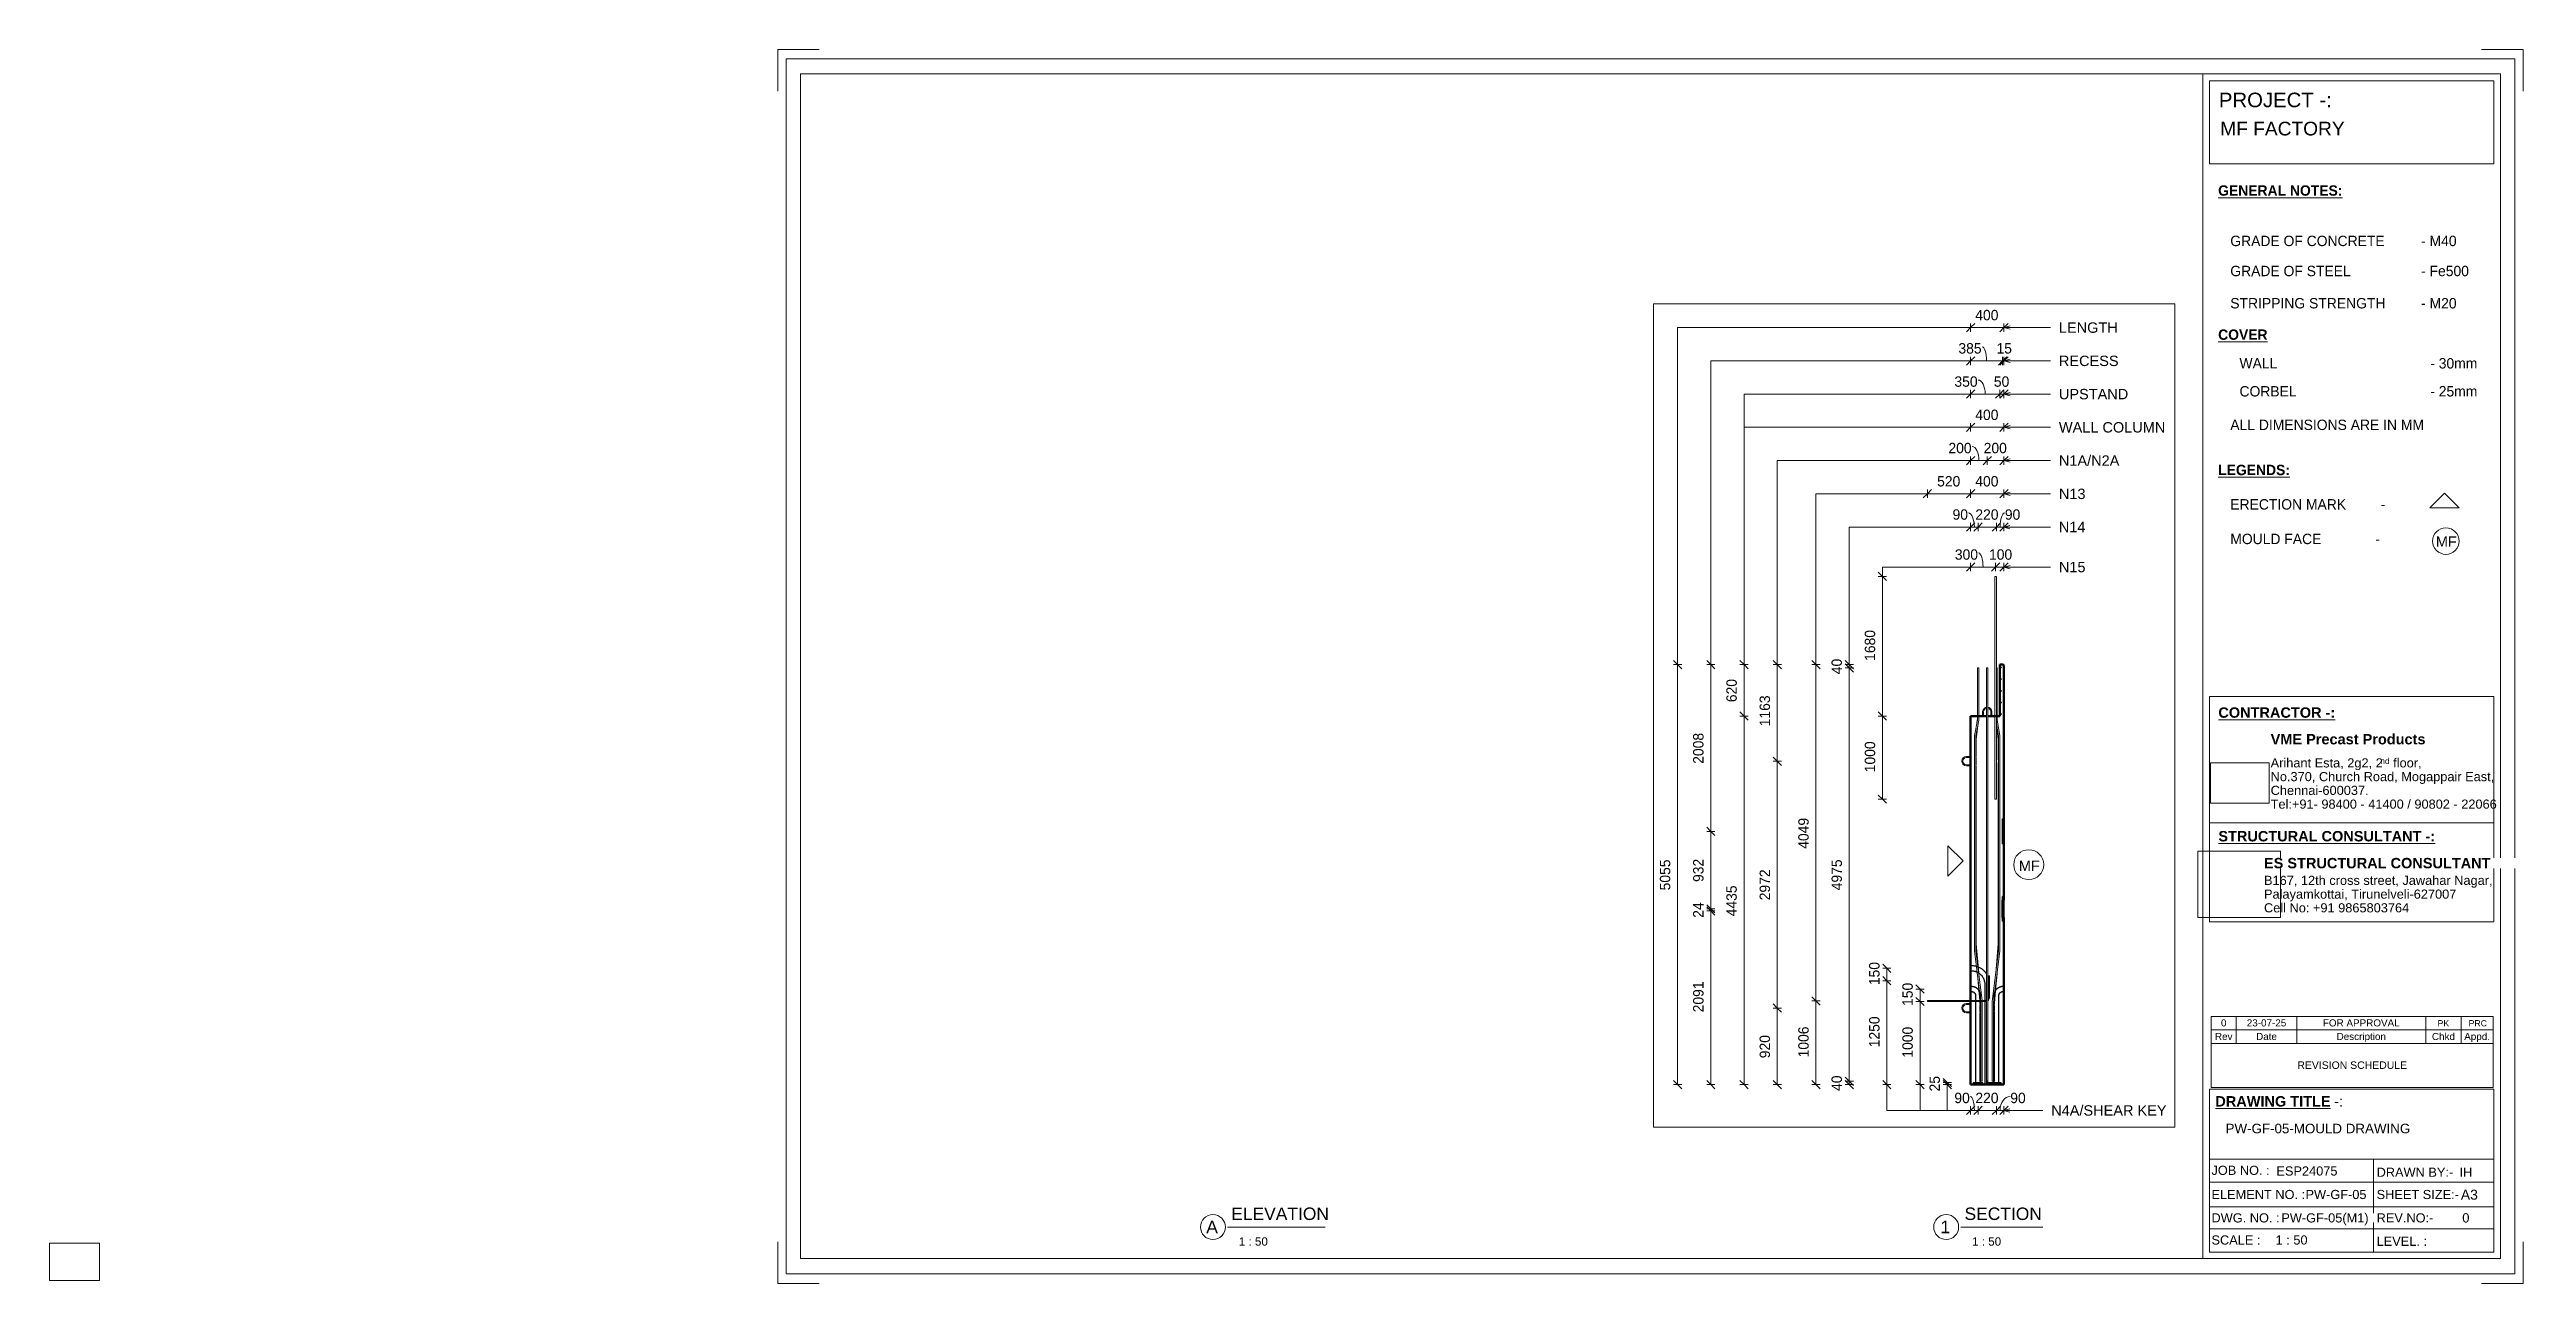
# Paper-space layout 'Layout1' of a CAD drawing. Header units: millimetres. Extents: x 0 to 596, y -1 to 296.
# The model-space entities are those that its viewports show. They can reach past a viewport. Long polylines and large blocks are cut down to what shows.
import ezdxf

# ---------------------------------------------------------------- set-up
doc = ezdxf.new("R2010")
doc.units = ezdxf.units.MM
doc.linetypes.add('Dash', pattern=[6.36, 3.18, -3.18])
for name, color, linetype, lineweight in [('A-ANNO-DIMS', 211, 'Continuous', 9), ('A-ANNO-DIMS-50', 211, 'Continuous', 9), ('A-DETL-MBND', 5, 'Continuous', 18), ('A-DETL-THIN', 151, 'Continuous', 18), ('A-GENM', 13, 'Continuous', 18), ('A-WALL', 113, 'Continuous', 25), ('A-WALL-HDLN', 110, 'Dash', 25), ('G-ANNO-SCHD', 231, 'Continuous', 9), ('G-ANNO-TEXT', 231, 'Continuous', 9), ('G-ANNO-TTLB', 6, 'Continuous', 9), ('G-ANNO-TTLB-MEDM', 33, 'Continuous', 9), ('G-ANNO-TTLB-THIN', 151, 'Continuous', 9), ('S-RBAR', 171, 'Continuous', 18)]:
    doc.layers.add(name, color=color, linetype=linetype, lineweight=lineweight)
doc.layers.add('G-ANNO-NPLT', color=191, linetype='Continuous')
doc.styles.add('Arial_1', font='arial.ttf', dxfattribs={"height": 125})
doc.styles.add('Arial_10', font='arial.ttf', dxfattribs={"height": 2.3})
doc.styles.add('Arial_11', font='arial.ttf', dxfattribs={"height": 1.8})
doc.styles.add('Arial_12', font='arial.ttf', dxfattribs={"height": 1.7})
doc.styles.add('Arial_13', font='arial.ttf', dxfattribs={"height": 1.5})
doc.styles.add('Arial_14', font='arial.ttf', dxfattribs={"height": 2})
doc.styles.add('Arial_15', font='arial.ttf', dxfattribs={"height": 3})
doc.styles.add('Arial_3', font='arial.ttf', dxfattribs={"height": 3.5})
doc.styles.add('Arial_4', font='arial.ttf', dxfattribs={"height": 2.2})
doc.styles.add('Arial_5', font='arial.ttf', dxfattribs={"height": 2.4})
doc.styles.add('Arial_6', font='arial.ttf', dxfattribs={"height": 2.5})
doc.styles.add('Arial_7', font='arial.ttf', dxfattribs={"height": 1.42976})
doc.styles.add('Arial_8', font='arial.ttf', dxfattribs={"height": 2.25})
doc.styles.add('Arial_9', font='arial.ttf', dxfattribs={"height": 3.3})
doc.styles.add('Arial_B', font='arialbd.ttf', dxfattribs={"height": 2.5})
doc.styles.add('Nirmala UI Semilight', font='NirmalaS.ttf', dxfattribs={"height": 125})
doc.styles.add('Nirmala UI Semilight_1', font='NirmalaS.ttf', dxfattribs={"height": 2.5})
doc.styles.add('Nirmala UI Semilight_B', font='', dxfattribs={"height": 2.5})
doc.styles.get('Nirmala UI Semilight_B').set_extended_font_data('Nirmala UI Semilight', bold=True)
doc.dimstyles.new('Arrow_Filled_-_2_5_NI_UI', dxfattribs={"dimscale": 304.8, "dimtxt": 130.920493, "dimasz": 0.328084, "dimexe": 0.164042, "dimexo": 0.0625, "dimgap": 0.164042, "dimtad": 1, "dimdec": 4, "dimzin": 0, "dimdsep": 46, "dimtxsty": 'Nirmala UI Semilight', "dimblk1": 'OBLIQUE', "dimblk2": 'OBLIQUE', "dimsah": 1, "dimcen": 0.09, "dimazin": 0, "dimtfac": 1, "dimtdec": 4, "dimtix": 1, "dimtmove": 0, "dimatfit": 3, "dimfxl": 0.164042, "dimfxlon": 1, "dimtvp": 1, "dimtolj": 1, "dimtzin": 0, "dimarcsym": 2})
doc.dimstyles.new('Arrow_Filled_-_2_5_NI_UI_2', dxfattribs={"dimscale": 304.8, "dimtxt": 130.920493, "dimasz": 0.328084, "dimexe": 0.164042, "dimexo": 0.0625, "dimgap": 0.164042, "dimtad": 1, "dimdec": 4, "dimzin": 0, "dimdsep": 46, "dimtxsty": 'Nirmala UI Semilight', "dimblk1": 'OBLIQUE', "dimblk2": 'OBLIQUE', "dimsah": 1, "dimcen": 0.09, "dimazin": 0, "dimtfac": 1, "dimtdec": 4, "dimtix": 1, "dimtmove": 1, "dimatfit": 3, "dimfxl": 0.164042, "dimfxlon": 1, "dimtvp": 1, "dimtolj": 1, "dimtzin": 0, "dimarcsym": 2})
picture_1 = doc.add_image_def('image1.jpg', size_in_pixel=(996, 686))
picture_2 = doc.add_image_def('image2.jpg', size_in_pixel=(1600, 1280))

psp = doc.layouts.get("Layout1")

msp = doc.modelspace()

# ---------------------------------------------------------------- texts
at = {"layer": 'G-ANNO-TEXT', "color": 7, "char_height": 125, "attachment_point": 1, "rotation": 359.99969898, "style": 'Arial_1'}
for s, insert, width in [('LENGTH', (3652.26107, 7777.34444), 857.805625), ('RECESS', (3652.25687, 7377.34444), 865.8225), ('UPSTAND', (3652.25477, 6977.34444), 1010.12625), ('WALL COLUMN', (3652.25267, 6577.34444), 1551.2653125), ('N1A/N2A', (3652.25477, 6177.34444), 877.8478125), ('N13', (3652.21815, 5777.03438), 384.81), ('N14', (3651.02003, 5377.63953), 384.81), ('N15', (3652.20974, 4896.09688), 384.81), ('MF', (3170.3569, 1300.52976), 300.6328125), ('N4A/SHEAR KEY', (3559.77851, -1643.43369), 1675.526875)]:
    msp.add_mtext(s, dxfattribs=dict(at, insert=insert, width=width))

# ---------------------------------------------------------------- blocks, each defined once
blk = doc.blocks.new('ES-Landscape-A3 - ES-Landscape-A3-502445-PW-GF-05-MOULD DRAWING')
at = {"layer": 'G-ANNO-TTLB'}
for p, q in [((175.24, 296.27), (185.24, 296.27)), ((175.24, 296.27), (175.24, 286.27)), ((595.24, 296.27), (585.24, 296.27)), ((595.24, 296.27), (595.24, 286.27)), ((519.77, 140.54), (588.2, 140.54)), ((519.77, 86.33), (519.77, 140.54)), ((588.2, 86.33), (588.2, 140.54)), ((519.77, 110.14), (588.2, 110.14)), ((519.77, 6.78), (519.77, 46.03)), ((588.2, 6.78), (588.2, 46.03)), ((559.23, 29.2), (559.23, 6.78)), ((175.24, -0.73), (175.24, 9.27)), ((595.24, -0.73), (595.24, 9.27)), ((175.24, -0.73), (185.24, -0.73)), ((595.24, -0.73), (585.24, -0.73))]:
    blk.add_line(p, q, dxfattribs=at)
at = {"layer": 'G-ANNO-TTLB-MEDM'}
for p, q in [((180.73, 290.44), (180.73, 5.31)), ((180.73, 290.44), (589.79, 290.44)), ((518.17, 290.44), (518.17, 5.31)), ((519.77, 268.77), (519.77, 288.77)), ((519.77, 288.77), (588.2, 288.77)), ((588.2, 288.77), (588.2, 268.77)), ((589.79, 290.44), (589.79, 5.31)), ((588.2, 268.77), (519.77, 268.77)), ((519.77, 86.33), (588.2, 86.33)), ((519.77, 6.78), (588.2, 6.78)), ((180.73, 5.31), (589.79, 5.31))]:
    blk.add_line(p, q, dxfattribs=at)
at = {"layer": 'G-ANNO-TTLB-THIN'}
for p, q in [((177.29, 294.03), (177.29, 1.56)), ((593.23, 294.03), (177.29, 294.03)), ((593.23, 1.56), (593.23, 294.03)), ((519.77, 46.03), (588.2, 46.03)), ((519.77, 29.2), (588.2, 29.2)), ((519.77, 23.64), (588.2, 23.64)), ((519.77, 17.68), (588.2, 17.68)), ((519.77, 12.43), (588.2, 12.43)), ((177.29, 1.56), (593.23, 1.56))]:
    blk.add_line(p, q, dxfattribs=at)
at = {"layer": 'G-ANNO-TTLB', "insert": (534.5, 131.53), "char_height": 2.5, "width": 45.135, "attachment_point": 1, "style": 'Arial_B', "bg_fill": 3, "box_fill_scale": 0, "bg_fill_color": 256, "bg_fill_true_color": 3254780160, "bg_fill_transparency": 256}
blk.add_mtext('VME Precast Products', dxfattribs=at)
at = {"layer": 'G-ANNO-TTLB', "attachment_point": 1}
for s, insert, char_height, width, style in [('Arihant Esta, 2g2, 2', (534.5, 125.68), 2.2, 31.9873, 'Arial_4'), ('nd', (560.89, 125.72), 1.43, 2.7257, 'Arial_7'), (' floor,', (563.14, 125.68), 2.2, 9.1392, 'Arial_4'), ('No.370, Church Road, Mogappair East,', (534.5, 122.37), 2.2, 63.4135, 'Arial_4'), ('Tel:+91- 98400 - 41400 / 90802 - 22066 ', (534.5, 115.75), 2.2, 65.2574, 'Arial_4'), ('Chennai-600037.', (534.5, 119.06), 2.2, 27.6582, 'Arial_4'), ('Cell No: +91 9865803764', (532.9, 90.79), 2.2, 41.0464, 'Arial_4'), ('Palayamkottai, Tirunelveli-627007', (532.9, 94.09), 2.2, 54.4346, 'Arial_4'), ('JOB NO. :', (520.26, 27.61), 2.2, 16.5949, 'Arial_4'), ('DRAWN BY:-', (560, 27.14), 2.2, 21.7257, 'Arial_4'), ('ELEMENT NO. :', (520.26, 21.79), 2.2, 26.5359, 'Arial_4'), ('SHEET SIZE:-', (560, 21.79), 2.2, 23.2489, 'Arial_4'), ('DWG. NO. :', (520.26, 16.16), 2.2, 19.481, 'Arial_4'), ('REV.NO:-', (560, 16.16), 2.2, 16.0338, 'Arial_4'), ('SCALE :', (520.26, 10.84), 2.2, 13.8692, 'Arial_4'), ('LEVEL. :', (560, 10.53), 2.2, 14.3502, 'Arial_4')]:
    blk.add_mtext(s, dxfattribs=dict(at, insert=insert, char_height=char_height, width=width, style=style))
at = {"layer": 'G-ANNO-TTLB'}
image = blk.add_image(picture_1, insert=(520, 114.84), size_in_units=(14.11, 9.72), dxfattribs=at)
image.dxf.flags = 7
image = blk.add_image(picture_2, insert=(516.95, 87.39), size_in_units=(19.92, 15.93), dxfattribs=at)
image.dxf.flags = 7
at = {"layer": 'G-ANNO-TTLB', "attachment_point": 1, "bg_fill": 3, "box_fill_scale": 0, "bg_fill_color": 256, "bg_fill_true_color": 3254780160, "bg_fill_transparency": 256}
for s, insert, char_height, width, style in [('PROJECT -:', (522.05, 285.89), 3.5, 33.3502, 'Arial_3'), ('\\LCONTRACTOR -:', (521.92, 137.94), 2.5, 33.9114, 'Arial_B'), ('\\LSTRUCTURAL CONSULTANT -:', (521.92, 108.18), 2.5, 62.8523, 'Arial_B'), ('ES STRUCTURAL CONSULTANT', (532.9, 101.7), 2.5, 65.6582, 'Arial_B'), ('\\LDRAWING TITLE', (521.19, 44.36), 2.5, 33.4304, 'Arial_B'), ('A3', (580.27, 21.84), 2.4, 4.9705, 'Arial_5')]:
    blk.add_mtext(s, dxfattribs=dict(at, insert=insert, char_height=char_height, width=width, style=style))
at = {"layer": 'G-ANNO-TTLB', "insert": (532.9, 97.4), "char_height": 2.2, "width": 65.1772, "attachment_point": 1, "style": 'Arial_4'}
blk.add_mtext('B167, 12th cross street, Jawahar Nagar,', dxfattribs=at)
at = {"layer": 'G-ANNO-TTLB', "insert": (548.78, 44.36), "char_height": 2.5, "width": 1.2025, "attachment_point": 1, "style": 'Arial_B', "bg_fill": 3, "box_fill_scale": 0, "bg_fill_color": 256, "bg_fill_true_color": 3254780160, "bg_fill_transparency": 256}
blk.add_mtext('\\fArial|b1|i0|c0|p34|; ', dxfattribs=at)
at = {"layer": 'G-ANNO-TTLB', "insert": (549.77, 44.36), "char_height": 2.5, "width": 2.6456, "attachment_point": 1, "style": 'Arial_6', "bg_fill": 3, "box_fill_scale": 0, "bg_fill_color": 256, "bg_fill_true_color": 3254780160, "bg_fill_transparency": 256}
blk.add_mtext('-:', dxfattribs=at)
blk = doc.blocks.new('Viewport - M_View Title-1040-PW-GF-05-MOULD DRAWING')
at = {"layer": 'G-ANNO-TTLB'}
for start, end in [(360, 180), (180, 0)]:
    blk.add_arc((-3.5, 0), 3, start, end, dxfattribs=at)
blk = doc.blocks.new('12_7Ø_ Lifting Insert_COLUMN - 12_9Ø Lifting insert-1653057-Elevation Right')
at = {"layer": 'A-GENM'}
for p, q in [((20064.57, 2553.35), (20014.57, 2553.35)), ((20014.57, 2540.65), (20064.57, 2540.65)), ((20064.57, 2453.35), (20014.57, 2453.35)), ((20014.57, 2440.65), (20064.57, 2440.65))]:
    blk.add_line(p, q, dxfattribs=at)
at = {"layer": 'A-GENM', "flags": 128}
for points in [[(20014.57, 2553.35), (19993.51, 2549.27), (19975.5, 2537.61), (19963.16, 2520.07), (19958.26, 2499.18), (19961.53, 2477.98), (19972.48, 2459.54), (19989.53, 2446.52), (20010.21, 2440.82), (20014.57, 2440.65)], [(20014.57, 2453.35), (19996.17, 2457.42), (19981.2, 2468.87), (19972.45, 2485.56), (19971.55, 2504.38), (19978.67, 2521.83), (19992.48, 2534.65), (20010.41, 2540.45), (20014.57, 2540.65)]]:
    blk.add_lwpolyline(points, dxfattribs=at)
blk = doc.blocks.new('12_7Ø_ Lifting Insert_COLUMN - 12_9Ø Lifting insert-V3-Elevation Right')
at = {"layer": 'A-GENM'}
for p, q in [((20208.22, 3090), (20208.22, 3040)), ((20220.92, 3040), (20220.92, 3090)), ((20308.22, 3090), (20308.22, 3040)), ((20320.92, 3040), (20320.92, 3090))]:
    blk.add_line(p, q, dxfattribs=at)
at = {"layer": 'A-GENM', "flags": 128}
for points in [[(20256.57, 3144.74), (20245.55, 3143.04), (20227.11, 3132.09), (20214.09, 3115.04), (20208.39, 3094.36), (20208.22, 3090)], [(20320.92, 3090), (20316.84, 3111.06), (20305.18, 3129.07), (20287.64, 3141.41), (20272.57, 3144.94)], [(20220.92, 3090), (20224.99, 3108.4), (20236.43, 3123.37), (20253.13, 3132.12), (20256.57, 3132.29)], [(20272.57, 3132.77), (20289.4, 3125.9), (20302.22, 3112.09), (20308.02, 3094.16), (20308.22, 3090)]]:
    blk.add_lwpolyline(points, dxfattribs=at)
blk = doc.blocks.new('DIMBLOCK111-Elevation Right')
at = {"layer": 'A-ANNO-DIMS-50'}
for p, q in [((2889.73, 4833.6), (2939.73, 4883.6)), ((2889.73, 4833.6), (2889.73, 4883.6)), ((2989.73, 4833.6), (3039.73, 4883.6)), ((2989.73, 4833.6), (2989.73, 4883.6)), ((2889.73, 4833.6), (2839.73, 4783.6)), ((2989.73, 4833.6), (2889.73, 4833.6)), ((2889.73, 4833.6), (2889.73, 4783.6)), ((2989.73, 4833.6), (2939.73, 4783.6)), ((2989.73, 4833.6), (2989.73, 4783.6))]:
    blk.add_line(p, q, dxfattribs=at)
at = {"layer": 'A-ANNO-DIMS-50', "color": 0, "insert": (2811.19, 5046.68), "char_height": 125, "width": 308.4963, "attachment_point": 1, "line_spacing_factor": 1.142579, "style": 'Nirmala UI Semilight'}
blk.add_mtext('100', dxfattribs=at)
blk = doc.blocks.new('_Oblique')
at = {"color": 0, "linetype": 'ByBlock', "lineweight": -2}
blk.add_line((-0.5, -0.5), (0.5, 0.5), dxfattribs=at)
blk = doc.blocks.new('DIMBLOCK112-Elevation Right')
at = {"layer": 'A-ANNO-DIMS-50'}
for p, q in [((2589.73, 4833.6), (2639.73, 4883.6)), ((2589.73, 4833.6), (2589.73, 4883.6)), ((2889.73, 4833.6), (2939.73, 4883.6)), ((2889.73, 4833.6), (2889.73, 4883.6)), ((2589.73, 4833.6), (2539.73, 4783.6)), ((2889.73, 4833.6), (2589.73, 4833.6)), ((2589.73, 4833.6), (2589.73, 4783.6)), ((2889.73, 4833.6), (2839.73, 4783.6)), ((2889.73, 4833.6), (2889.73, 4783.6))]:
    blk.add_line(p, q, dxfattribs=at)
blk.add_ellipse((2685.73, 4833.6), major_axis=(0, 169.02), ratio=0.319504, start_param=4.712389, end_param=6.283185, dxfattribs=at)
at = {"layer": 'A-ANNO-DIMS-50', "color": 0, "insert": (2400.08, 5046.68), "char_height": 125, "width": 342.7737, "attachment_point": 1, "line_spacing_factor": 1.142579, "style": 'Nirmala UI Semilight'}
blk.add_mtext('300', dxfattribs=at)
blk = doc.blocks.new('DIMBLOCK113-Elevation Right')
at = {"layer": 'A-ANNO-DIMS-50'}
for p, q in [((1529.38, 3040), (1479.38, 3090)), ((1529.38, 3040), (1479.38, 3040)), ((1529.38, 2040), (1529.38, 3040)), ((1529.38, 3040), (1579.38, 2990)), ((1529.38, 3040), (1579.38, 3040)), ((1529.38, 2040), (1479.38, 2090)), ((1529.38, 2040), (1479.38, 2040)), ((1529.38, 2040), (1579.38, 1990)), ((1529.38, 2040), (1579.38, 2040))]:
    blk.add_line(p, q, dxfattribs=at)
at = {"layer": 'A-ANNO-DIMS-50', "color": 0, "insert": (1316.29, 2363.85), "char_height": 125, "width": 422.7542, "attachment_point": 1, "rotation": 90, "line_spacing_factor": 1.142579, "style": 'Nirmala UI Semilight'}
blk.add_mtext('1000', dxfattribs=at)
blk = doc.blocks.new('DIMBLOCK114-Elevation Right')
at = {"layer": 'A-ANNO-DIMS-50'}
for p, q in [((1529.38, 4720), (1479.38, 4770)), ((1529.38, 4720), (1479.38, 4720)), ((1529.38, 3040), (1529.38, 4720)), ((1529.38, 4720), (1579.38, 4670)), ((1529.38, 4720), (1579.38, 4720)), ((1529.38, 3040), (1479.38, 3090)), ((1529.38, 3040), (1479.38, 3040)), ((1529.38, 3040), (1579.38, 2990)), ((1529.38, 3040), (1579.38, 3040))]:
    blk.add_line(p, q, dxfattribs=at)
at = {"layer": 'A-ANNO-DIMS-50', "color": 0, "insert": (1316.29, 3703.85), "char_height": 125, "width": 422.7542, "attachment_point": 1, "rotation": 90, "line_spacing_factor": 1.142579, "style": 'Nirmala UI Semilight'}
blk.add_mtext('1680', dxfattribs=at)
blk = doc.blocks.new('DIMBLOCK115-Elevation Right')
at = {"layer": 'A-ANNO-DIMS-50'}
for p, q in [((2899.73, 5314.85), (2949.73, 5364.85)), ((2899.73, 5314.85), (2899.73, 5364.85)), ((2989.73, 5314.85), (3039.73, 5364.85)), ((2989.73, 5314.85), (2989.73, 5364.85)), ((2899.73, 5314.85), (2849.73, 5264.85)), ((2989.73, 5314.85), (2899.73, 5314.85)), ((2899.73, 5314.85), (2899.73, 5264.85)), ((2989.73, 5314.85), (2939.73, 5264.85)), ((2989.73, 5314.85), (2989.73, 5264.85))]:
    blk.add_line(p, q, dxfattribs=at)
blk.add_ellipse((3001.7, 5314.85), major_axis=(0, 169.02), ratio=0.337083, start_param=0, end_param=1.570796, dxfattribs=at)
at = {"layer": 'A-ANNO-DIMS-50', "color": 0, "insert": (3001.7, 5527.93), "char_height": 125, "width": 228.5158, "attachment_point": 1, "line_spacing_factor": 1.142579, "style": 'Nirmala UI Semilight'}
blk.add_mtext('90', dxfattribs=at)
blk = doc.blocks.new('DIMBLOCK116-Elevation Right')
at = {"layer": 'A-ANNO-DIMS-50'}
for p, q in [((2679.73, 5314.85), (2729.73, 5364.85)), ((2679.73, 5314.85), (2679.73, 5364.85)), ((2899.73, 5314.85), (2949.73, 5364.85)), ((2899.73, 5314.85), (2899.73, 5364.85)), ((2679.73, 5314.85), (2629.73, 5264.85)), ((2899.73, 5314.85), (2679.73, 5314.85)), ((2679.73, 5314.85), (2679.73, 5264.85)), ((2899.73, 5314.85), (2849.73, 5264.85)), ((2899.73, 5314.85), (2899.73, 5264.85))]:
    blk.add_line(p, q, dxfattribs=at)
at = {"layer": 'A-ANNO-DIMS-50', "color": 0, "insert": (2646.91, 5527.93), "char_height": 125, "width": 342.7737, "attachment_point": 1, "line_spacing_factor": 1.142579, "style": 'Nirmala UI Semilight'}
blk.add_mtext('220', dxfattribs=at)
blk = doc.blocks.new('DIMBLOCK117-Elevation Right')
at = {"layer": 'A-ANNO-DIMS-50'}
for p, q in [((2589.73, 5314.85), (2639.73, 5364.85)), ((2589.73, 5314.85), (2589.73, 5364.85)), ((2679.73, 5314.85), (2729.73, 5364.85)), ((2679.73, 5314.85), (2679.73, 5364.85)), ((2589.73, 5314.85), (2539.73, 5264.85)), ((2679.73, 5314.85), (2589.73, 5314.85)), ((2589.73, 5314.85), (2589.73, 5264.85)), ((2679.73, 5314.85), (2629.73, 5264.85)), ((2679.73, 5314.85), (2679.73, 5264.85))]:
    blk.add_line(p, q, dxfattribs=at)
blk.add_ellipse((2563.08, 5314.85), major_axis=(0, 169.02), ratio=0.423929, start_param=4.712389, end_param=6.283185, dxfattribs=at)
at = {"layer": 'A-ANNO-DIMS-50', "color": 0, "insert": (2372.65, 5527.93), "char_height": 125, "width": 228.5158, "attachment_point": 1, "line_spacing_factor": 1.142579, "style": 'Nirmala UI Semilight'}
blk.add_mtext('90', dxfattribs=at)
blk = doc.blocks.new('DIMBLOCK118-Elevation Right')
at = {"layer": 'A-ANNO-DIMS-50'}
for p, q in [((2069.73, 5714.85), (2119.73, 5764.85)), ((2069.73, 5714.85), (2069.73, 5764.85)), ((2589.73, 5714.85), (2639.73, 5764.85)), ((2589.73, 5714.85), (2589.73, 5764.85)), ((2069.73, 5714.85), (2019.73, 5664.85)), ((2069.73, 5714.85), (2589.73, 5714.85)), ((2069.73, 5714.85), (2069.73, 5664.85)), ((2589.73, 5714.85), (2539.73, 5664.85)), ((2589.73, 5714.85), (2589.73, 5664.85))]:
    blk.add_line(p, q, dxfattribs=at)
at = {"layer": 'A-ANNO-DIMS-50', "color": 0, "insert": (2186.91, 5927.93), "char_height": 125, "width": 342.7737, "attachment_point": 1, "line_spacing_factor": 1.142579, "style": 'Nirmala UI Semilight'}
blk.add_mtext('520', dxfattribs=at)
blk = doc.blocks.new('DIMBLOCK119-Elevation Right')
at = {"layer": 'A-ANNO-DIMS-50'}
for p, q in [((2589.73, 5714.85), (2639.73, 5764.85)), ((2589.73, 5714.85), (2589.73, 5764.85)), ((2989.73, 5714.85), (3039.73, 5764.85)), ((2989.73, 5714.85), (2989.73, 5764.85)), ((2589.73, 5714.85), (2539.73, 5664.85)), ((2589.73, 5714.85), (2989.73, 5714.85)), ((2589.73, 5714.85), (2589.73, 5664.85)), ((2989.73, 5714.85), (2939.73, 5664.85)), ((2989.73, 5714.85), (2989.73, 5664.85))]:
    blk.add_line(p, q, dxfattribs=at)
at = {"layer": 'A-ANNO-DIMS-50', "color": 0, "insert": (2645.72, 5927.93), "char_height": 125, "width": 345.6301, "attachment_point": 1, "line_spacing_factor": 1.142579, "style": 'Nirmala UI Semilight'}
blk.add_mtext('400', dxfattribs=at)
blk = doc.blocks.new('DIMBLOCK120-Elevation Right')
at = {"layer": 'A-ANNO-DIMS-50'}
for p, q in [((2789.73, 6114.85), (2839.73, 6164.85)), ((2789.73, 6114.85), (2789.73, 6164.85)), ((2989.73, 6114.85), (3039.73, 6164.85)), ((2989.73, 6114.85), (2989.73, 6164.85)), ((2789.73, 6114.85), (2739.73, 6064.85)), ((2989.73, 6114.85), (2789.73, 6114.85)), ((2789.73, 6114.85), (2789.73, 6064.85)), ((2989.73, 6114.85), (2939.73, 6064.85)), ((2989.73, 6114.85), (2989.73, 6064.85))]:
    blk.add_line(p, q, dxfattribs=at)
at = {"layer": 'A-ANNO-DIMS-50', "color": 0, "insert": (2746.91, 6327.93), "char_height": 125, "width": 342.7737, "attachment_point": 1, "line_spacing_factor": 1.142579, "style": 'Nirmala UI Semilight'}
blk.add_mtext('200', dxfattribs=at)
blk = doc.blocks.new('DIMBLOCK121-Elevation Right')
at = {"layer": 'A-ANNO-DIMS-50'}
for p, q in [((2589.73, 6114.85), (2639.73, 6164.85)), ((2589.73, 6114.85), (2589.73, 6164.85)), ((2789.73, 6114.85), (2839.73, 6164.85)), ((2789.73, 6114.85), (2789.73, 6164.85)), ((2589.73, 6114.85), (2539.73, 6064.85)), ((2789.73, 6114.85), (2589.73, 6114.85)), ((2589.73, 6114.85), (2589.73, 6064.85)), ((2789.73, 6114.85), (2739.73, 6064.85)), ((2789.73, 6114.85), (2789.73, 6064.85))]:
    blk.add_line(p, q, dxfattribs=at)
blk.add_ellipse((2608.82, 6114.85), major_axis=(0, 169.02), ratio=0.478707, start_param=4.712389, end_param=6.283185, dxfattribs=at)
at = {"layer": 'A-ANNO-DIMS-50', "color": 0, "insert": (2323.17, 6327.93), "char_height": 125, "width": 342.7737, "attachment_point": 1, "line_spacing_factor": 1.142579, "style": 'Nirmala UI Semilight'}
blk.add_mtext('200', dxfattribs=at)
blk = doc.blocks.new('DIMBLOCK122-Elevation Right')
at = {"layer": 'A-ANNO-DIMS-50'}
for p, q in [((2589.73, 6514.85), (2639.73, 6564.85)), ((2589.73, 6514.85), (2589.73, 6564.85)), ((2989.73, 6514.85), (3039.73, 6564.85)), ((2989.73, 6514.85), (2989.73, 6564.85)), ((2589.73, 6514.85), (2539.73, 6464.85)), ((2989.73, 6514.85), (2589.73, 6514.85)), ((2589.73, 6514.85), (2589.73, 6464.85)), ((2989.73, 6514.85), (2939.73, 6464.85)), ((2989.73, 6514.85), (2989.73, 6464.85))]:
    blk.add_line(p, q, dxfattribs=at)
at = {"layer": 'A-ANNO-DIMS-50', "color": 0, "insert": (2645.72, 6727.93), "char_height": 125, "width": 345.6301, "attachment_point": 1, "line_spacing_factor": 1.142579, "style": 'Nirmala UI Semilight'}
blk.add_mtext('400', dxfattribs=at)
blk = doc.blocks.new('DIMBLOCK123-Elevation Right')
at = {"layer": 'A-ANNO-DIMS-50'}
for p, q in [((-135.87, 3040), (-185.87, 3090)), ((-135.87, 3040), (-185.87, 3040)), ((-135.87, -1395), (-135.87, 3040)), ((-135.87, 3040), (-85.87, 2990)), ((-135.87, 3040), (-85.87, 3040)), ((-135.87, -1395), (-185.87, -1345)), ((-135.87, -1395), (-185.87, -1395)), ((-135.87, -1395), (-85.87, -1445)), ((-135.87, -1395), (-85.87, -1395))]:
    blk.add_line(p, q, dxfattribs=at)
at = {"layer": 'A-ANNO-DIMS-50', "color": 0, "insert": (-348.95, 629.69), "char_height": 125, "width": 462.7444, "attachment_point": 1, "rotation": 90, "line_spacing_factor": 1.142579, "style": 'Nirmala UI Semilight'}
blk.add_mtext('4435', dxfattribs=at)
blk = doc.blocks.new('DIMBLOCK124-Elevation Right')
at = {"layer": 'A-ANNO-DIMS-50'}
for p, q in [((-135.87, 3660), (-185.87, 3710)), ((-135.87, 3660), (-185.87, 3660)), ((-135.87, 3040), (-135.87, 3660)), ((-135.87, 3660), (-85.87, 3610)), ((-135.87, 3660), (-85.87, 3660)), ((-135.87, 3040), (-185.87, 3090)), ((-135.87, 3040), (-185.87, 3040)), ((-135.87, 3040), (-85.87, 2990)), ((-135.87, 3040), (-85.87, 3040))]:
    blk.add_line(p, q, dxfattribs=at)
at = {"layer": 'A-ANNO-DIMS-50', "color": 0, "insert": (-348.95, 3207.18), "char_height": 125, "width": 342.7737, "attachment_point": 1, "rotation": 90, "line_spacing_factor": 1.142579, "style": 'Nirmala UI Semilight'}
blk.add_mtext('620', dxfattribs=at)
blk = doc.blocks.new('DIMBLOCK125-Elevation Right')
at = {"layer": 'A-ANNO-DIMS-50'}
for p, q in [((2589.73, 6914.85), (2639.73, 6964.85)), ((2589.73, 6914.85), (2589.73, 6964.85)), ((2939.73, 6914.85), (2989.73, 6964.85)), ((2939.73, 6914.85), (2939.73, 6964.85)), ((2589.73, 6914.85), (2539.73, 6864.85)), ((2589.73, 6914.85), (2939.73, 6914.85)), ((2589.73, 6914.85), (2589.73, 6864.85)), ((2939.73, 6914.85), (2889.73, 6864.85)), ((2939.73, 6914.85), (2939.73, 6864.85))]:
    blk.add_line(p, q, dxfattribs=at)
blk.add_ellipse((2680.72, 6914.85), major_axis=(0, 169.02), ratio=0.497025, start_param=4.712389, end_param=6.283185, dxfattribs=at)
at = {"layer": 'A-ANNO-DIMS-50', "color": 0, "insert": (2395.08, 7127.93), "char_height": 125, "width": 342.7737, "attachment_point": 1, "line_spacing_factor": 1.142579, "style": 'Nirmala UI Semilight'}
blk.add_mtext('350', dxfattribs=at)
blk = doc.blocks.new('DIMBLOCK126-Elevation Right')
at = {"layer": 'A-ANNO-DIMS-50'}
for p, q in [((2939.73, 6914.85), (2989.73, 6964.85)), ((2939.73, 6914.85), (2939.73, 6964.85)), ((2989.73, 6914.85), (3039.73, 6964.85)), ((2989.73, 6914.85), (2989.73, 6964.85)), ((2939.73, 6914.85), (2889.73, 6864.85)), ((2939.73, 6914.85), (2989.73, 6914.85)), ((2989.73, 6914.85), (2939.73, 6864.85)), ((2939.73, 6914.85), (2939.73, 6864.85)), ((2989.73, 6914.85), (2989.73, 6864.85))]:
    blk.add_line(p, q, dxfattribs=at)
at = {"layer": 'A-ANNO-DIMS-50', "color": 0, "insert": (2869.51, 7127.93), "char_height": 125, "width": 228.5158, "attachment_point": 1, "line_spacing_factor": 1.142579, "style": 'Nirmala UI Semilight'}
blk.add_mtext('50', dxfattribs=at)
blk = doc.blocks.new('DIMBLOCK127-Elevation Right')
at = {"layer": 'A-ANNO-DIMS-50'}
for p, q in [((2974.77, 7314.85), (3024.77, 7364.85)), ((2974.77, 7314.85), (2974.77, 7364.85)), ((2989.73, 7314.85), (3039.73, 7364.85)), ((2989.73, 7314.85), (2989.73, 7364.85)), ((2974.77, 7314.85), (2924.77, 7264.85)), ((2989.73, 7314.85), (2939.73, 7264.85)), ((2989.73, 7314.85), (2974.77, 7314.85)), ((2974.77, 7314.85), (2974.77, 7264.85)), ((2989.73, 7314.85), (2989.73, 7264.85))]:
    blk.add_line(p, q, dxfattribs=at)
at = {"layer": 'A-ANNO-DIMS-50', "color": 0, "insert": (2901.31, 7527.93), "char_height": 125, "width": 194.2384, "attachment_point": 1, "line_spacing_factor": 1.142579, "style": 'Nirmala UI Semilight'}
blk.add_mtext('15', dxfattribs=at)
blk = doc.blocks.new('DIMBLOCK128-Elevation Right')
at = {"layer": 'A-ANNO-DIMS-50'}
for p, q in [((2589.73, 7314.85), (2639.73, 7364.85)), ((2589.73, 7314.85), (2589.73, 7364.85)), ((2974.77, 7314.85), (3024.77, 7364.85)), ((2974.77, 7314.85), (2974.77, 7364.85)), ((2589.73, 7314.85), (2539.73, 7264.85)), ((2974.77, 7314.85), (2589.73, 7314.85)), ((2589.73, 7314.85), (2589.73, 7264.85)), ((2974.77, 7314.85), (2924.77, 7264.85)), ((2974.77, 7314.85), (2974.77, 7264.85))]:
    blk.add_line(p, q, dxfattribs=at)
blk.add_ellipse((2728.78, 7314.85), major_axis=(0, 169.02), ratio=0.316349, start_param=4.712389, end_param=6.283185, dxfattribs=at)
at = {"layer": 'A-ANNO-DIMS-50', "color": 0, "insert": (2443.13, 7527.93), "char_height": 125, "width": 342.7737, "attachment_point": 1, "line_spacing_factor": 1.142579, "style": 'Nirmala UI Semilight'}
blk.add_mtext('385', dxfattribs=at)
blk = doc.blocks.new('DIMBLOCK129-Elevation Right')
at = {"layer": 'A-ANNO-DIMS-50'}
for p, q in [((2589.73, 7714.85), (2639.73, 7764.85)), ((2589.73, 7714.85), (2589.73, 7764.85)), ((2989.73, 7714.85), (3039.73, 7764.85)), ((2989.73, 7714.85), (2989.73, 7764.85)), ((2589.73, 7714.85), (2539.73, 7664.85)), ((2989.73, 7714.85), (2589.73, 7714.85)), ((2589.73, 7714.85), (2589.73, 7664.85)), ((2989.73, 7714.85), (2939.73, 7664.85)), ((2989.73, 7714.85), (2989.73, 7664.85))]:
    blk.add_line(p, q, dxfattribs=at)
at = {"layer": 'A-ANNO-DIMS-50', "color": 0, "insert": (2645.72, 7927.93), "char_height": 125, "width": 345.6301, "attachment_point": 1, "line_spacing_factor": 1.142579, "style": 'Nirmala UI Semilight'}
blk.add_mtext('400', dxfattribs=at)
blk = doc.blocks.new('DIMBLOCK130-Elevation Right')
at = {"layer": 'A-ANNO-DIMS-50'}
for p, q in [((1129.38, -1355), (1079.38, -1305)), ((1129.38, -1395), (1079.38, -1345)), ((1129.38, -1355), (1079.38, -1355)), ((1129.38, -1395), (1129.38, -1355)), ((1129.38, -1355), (1179.38, -1405)), ((1129.38, -1355), (1179.38, -1355)), ((1129.38, -1395), (1079.38, -1395)), ((1129.38, -1395), (1179.38, -1445)), ((1129.38, -1395), (1179.38, -1395))]:
    blk.add_line(p, q, dxfattribs=at)
at = {"layer": 'A-ANNO-DIMS-50', "color": 0, "insert": (916.29, -1471.41), "char_height": 125, "width": 231.3722, "attachment_point": 1, "rotation": 90, "line_spacing_factor": 1.142579, "style": 'Nirmala UI Semilight'}
blk.add_mtext('40', dxfattribs=at)
blk = doc.blocks.new('DIMBLOCK131-Elevation Right')
at = {"layer": 'A-ANNO-DIMS-50'}
for p, q in [((1129.38, 3620), (1079.38, 3670)), ((1129.38, 3620), (1079.38, 3620)), ((1129.38, -1355), (1129.38, 3620)), ((1129.38, 3620), (1179.38, 3570)), ((1129.38, 3620), (1179.38, 3620)), ((1129.38, -1355), (1079.38, -1305)), ((1129.38, -1355), (1079.38, -1355)), ((1129.38, -1355), (1179.38, -1405)), ((1129.38, -1355), (1179.38, -1355))]:
    blk.add_line(p, q, dxfattribs=at)
at = {"layer": 'A-ANNO-DIMS-50', "color": 0, "insert": (916.29, 943.26), "char_height": 125, "width": 454.1751, "attachment_point": 1, "rotation": 90, "line_spacing_factor": 1.142579, "style": 'Nirmala UI Semilight'}
blk.add_mtext('4975', dxfattribs=at)
blk = doc.blocks.new('DIMBLOCK132-Elevation Right')
at = {"layer": 'A-ANNO-DIMS-50'}
for p, q in [((1129.38, 3660), (1079.38, 3710)), ((1129.38, 3620), (1079.38, 3670)), ((1129.38, 3660), (1079.38, 3660)), ((1129.38, 3620), (1129.38, 3660)), ((1129.38, 3660), (1179.38, 3610)), ((1129.38, 3660), (1179.38, 3660)), ((1129.38, 3620), (1079.38, 3620)), ((1129.38, 3620), (1179.38, 3570)), ((1129.38, 3620), (1179.38, 3620))]:
    blk.add_line(p, q, dxfattribs=at)
at = {"layer": 'A-ANNO-DIMS-50', "color": 0, "insert": (916.29, 3543.59), "char_height": 125, "width": 231.3722, "attachment_point": 1, "rotation": 90, "line_spacing_factor": 1.142579, "style": 'Nirmala UI Semilight'}
blk.add_mtext('40', dxfattribs=at)
blk = doc.blocks.new('DIMBLOCK133-Elevation Right')
at = {"layer": 'A-ANNO-DIMS-50'}
for p, q in [((729.38, -388.75), (679.38, -338.75)), ((729.38, -388.75), (679.38, -388.75)), ((729.38, -1395), (729.38, -388.75)), ((729.38, -388.75), (779.38, -438.75)), ((729.38, -388.75), (779.38, -388.75)), ((729.38, -1395), (679.38, -1345)), ((729.38, -1395), (679.38, -1395)), ((729.38, -1395), (779.38, -1445)), ((729.38, -1395), (779.38, -1395))]:
    blk.add_line(p, q, dxfattribs=at)
at = {"layer": 'A-ANNO-DIMS-50', "color": 0, "insert": (516.29, -1068.02), "char_height": 125, "width": 422.7542, "attachment_point": 1, "rotation": 90, "line_spacing_factor": 1.142579, "style": 'Nirmala UI Semilight'}
blk.add_mtext('1006', dxfattribs=at)
blk = doc.blocks.new('DIMBLOCK134-Elevation Right')
at = {"layer": 'A-ANNO-DIMS-50'}
for p, q in [((729.38, 3660), (679.38, 3710)), ((729.38, 3660), (679.38, 3660)), ((729.38, -388.75), (729.38, 3660)), ((729.38, 3660), (779.38, 3610)), ((729.38, 3660), (779.38, 3660)), ((729.38, -388.75), (679.38, -338.75)), ((729.38, -388.75), (679.38, -388.75)), ((729.38, -388.75), (779.38, -438.75)), ((729.38, -388.75), (779.38, -388.75))]:
    blk.add_line(p, q, dxfattribs=at)
at = {"layer": 'A-ANNO-DIMS-50', "color": 0, "insert": (516.29, 1442.81), "char_height": 125, "width": 462.7444, "attachment_point": 1, "rotation": 90, "line_spacing_factor": 1.142579, "style": 'Nirmala UI Semilight'}
blk.add_mtext('4049', dxfattribs=at)
blk = doc.blocks.new('DIMBLOCK135-Elevation Right')
at = {"layer": 'A-ANNO-DIMS-50'}
for p, q in [((264.13, -475), (214.13, -425)), ((264.13, -475), (214.13, -475)), ((264.13, -1395), (264.13, -475)), ((264.13, -475), (314.13, -525)), ((264.13, -475), (314.13, -475)), ((264.13, -1395), (214.13, -1345)), ((264.13, -1395), (214.13, -1395)), ((264.13, -1395), (314.13, -1445)), ((264.13, -1395), (314.13, -1395))]:
    blk.add_line(p, q, dxfattribs=at)
at = {"layer": 'A-ANNO-DIMS-50', "color": 0, "insert": (51.05, -1077.82), "char_height": 125, "width": 342.7737, "attachment_point": 1, "rotation": 90, "line_spacing_factor": 1.142579, "style": 'Nirmala UI Semilight'}
blk.add_mtext('920', dxfattribs=at)
blk = doc.blocks.new('DIMBLOCK136-Elevation Right')
at = {"layer": 'A-ANNO-DIMS-50'}
for p, q in [((264.13, 2497), (214.13, 2547)), ((264.13, 2497), (214.13, 2497)), ((264.13, -475), (264.13, 2497)), ((264.13, 2497), (314.13, 2447)), ((264.13, 2497), (314.13, 2497)), ((264.13, -475), (214.13, -425)), ((264.13, -475), (214.13, -475)), ((264.13, -475), (314.13, -525)), ((264.13, -475), (314.13, -475))]:
    blk.add_line(p, q, dxfattribs=at)
at = {"layer": 'A-ANNO-DIMS-50', "color": 0, "insert": (51.05, 822.95), "char_height": 125, "width": 451.3186, "attachment_point": 1, "rotation": 90, "line_spacing_factor": 1.142579, "style": 'Nirmala UI Semilight'}
blk.add_mtext('2972', dxfattribs=at)
blk = doc.blocks.new('DIMBLOCK137-Elevation Right')
at = {"layer": 'A-ANNO-DIMS-50'}
for p, q in [((264.13, 3660), (214.13, 3710)), ((264.13, 3660), (214.13, 3660)), ((264.13, 2497), (264.13, 3660)), ((264.13, 3660), (314.13, 3610)), ((264.13, 3660), (314.13, 3660)), ((264.13, 2497), (214.13, 2547)), ((264.13, 2497), (214.13, 2497)), ((264.13, 2497), (314.13, 2447)), ((264.13, 2497), (314.13, 2497))]:
    blk.add_line(p, q, dxfattribs=at)
at = {"layer": 'A-ANNO-DIMS-50', "color": 0, "insert": (51.05, 2916.63), "char_height": 125, "width": 388.4768, "attachment_point": 1, "rotation": 90, "line_spacing_factor": 1.142579, "style": 'Nirmala UI Semilight'}
blk.add_mtext('1163', dxfattribs=at)
blk = doc.blocks.new('DIMBLOCK138-Elevation Right')
at = {"layer": 'A-ANNO-DIMS-50'}
for p, q in [((-535.87, 695.87), (-585.87, 745.87)), ((-535.87, 695.87), (-585.87, 695.87)), ((-535.87, -1395), (-535.87, 695.87)), ((-535.87, 695.87), (-485.87, 645.87)), ((-535.87, 695.87), (-485.87, 695.87)), ((-535.87, -1395), (-585.87, -1345)), ((-535.87, -1395), (-585.87, -1395)), ((-535.87, -1395), (-485.87, -1445)), ((-535.87, -1395), (-485.87, -1395))]:
    blk.add_line(p, q, dxfattribs=at)
at = {"layer": 'A-ANNO-DIMS-50', "color": 0, "insert": (-748.95, -525.71), "char_height": 125, "width": 422.7542, "attachment_point": 1, "rotation": 90, "line_spacing_factor": 1.142579, "style": 'Nirmala UI Semilight'}
blk.add_mtext('2091', dxfattribs=at)
blk = doc.blocks.new('DIMBLOCK139-Elevation Right')
at = {"layer": 'A-ANNO-DIMS-50'}
for p, q in [((-535.87, 720.23), (-585.87, 770.23)), ((-535.87, 695.87), (-585.87, 745.87)), ((-535.87, 720.23), (-585.87, 720.23)), ((-535.87, 695.87), (-535.87, 720.23)), ((-535.87, 720.23), (-485.87, 670.23)), ((-535.87, 720.23), (-485.87, 720.23)), ((-535.87, 695.87), (-585.87, 695.87)), ((-535.87, 695.87), (-485.87, 645.87)), ((-535.87, 695.87), (-485.87, 695.87))]:
    blk.add_line(p, q, dxfattribs=at)
at = {"layer": 'A-ANNO-DIMS-50', "color": 0, "insert": (-748.95, 611.65), "char_height": 125, "width": 231.3722, "attachment_point": 1, "rotation": 90, "line_spacing_factor": 1.142579, "style": 'Nirmala UI Semilight'}
blk.add_mtext('24', dxfattribs=at)
blk = doc.blocks.new('DIMBLOCK140-Elevation Right')
at = {"layer": 'A-ANNO-DIMS-50'}
for p, q in [((-535.87, 1651.93), (-585.87, 1701.93)), ((-535.87, 1651.93), (-585.87, 1651.93)), ((-535.87, 720.23), (-535.87, 1651.93)), ((-535.87, 1651.93), (-485.87, 1601.93)), ((-535.87, 1651.93), (-485.87, 1651.93)), ((-535.87, 720.23), (-585.87, 770.23)), ((-535.87, 720.23), (-585.87, 720.23)), ((-535.87, 720.23), (-485.87, 670.23)), ((-535.87, 720.23), (-485.87, 720.23))]:
    blk.add_line(p, q, dxfattribs=at)
at = {"layer": 'A-ANNO-DIMS-50', "color": 0, "insert": (-748.95, 1043.26), "char_height": 125, "width": 342.7737, "attachment_point": 1, "rotation": 90, "line_spacing_factor": 1.142579, "style": 'Nirmala UI Semilight'}
blk.add_mtext('932', dxfattribs=at)
blk = doc.blocks.new('DIMBLOCK141-Elevation Right')
at = {"layer": 'A-ANNO-DIMS-50'}
for p, q in [((-535.87, 3660), (-585.87, 3710)), ((-535.87, 3660), (-585.87, 3660)), ((-535.87, 1651.93), (-535.87, 3660)), ((-535.87, 3660), (-485.87, 3610)), ((-535.87, 3660), (-485.87, 3660)), ((-535.87, 1651.93), (-585.87, 1701.93)), ((-535.87, 1651.93), (-585.87, 1651.93)), ((-535.87, 1651.93), (-485.87, 1601.93)), ((-535.87, 1651.93), (-485.87, 1651.93))]:
    blk.add_line(p, q, dxfattribs=at)
at = {"layer": 'A-ANNO-DIMS-50', "color": 0, "insert": (-748.95, 2465.53), "char_height": 125, "width": 457.0315, "attachment_point": 1, "rotation": 90, "line_spacing_factor": 1.142579, "style": 'Nirmala UI Semilight'}
blk.add_mtext('2008', dxfattribs=at)
blk = doc.blocks.new('DIMBLOCK142-Elevation Right')
at = {"layer": 'A-ANNO-DIMS-50'}
for p, q in [((-935.87, 3660), (-985.87, 3710)), ((-935.87, 3660), (-985.87, 3660)), ((-935.87, -1395), (-935.87, 3660)), ((-935.87, 3660), (-885.87, 3610)), ((-935.87, 3660), (-885.87, 3660)), ((-935.87, -1395), (-985.87, -1345)), ((-935.87, -1395), (-985.87, -1395)), ((-935.87, -1395), (-885.87, -1445)), ((-935.87, -1395), (-885.87, -1395))]:
    blk.add_line(p, q, dxfattribs=at)
at = {"layer": 'A-ANNO-DIMS-50', "color": 0, "insert": (-1148.95, 942.07), "char_height": 125, "width": 457.0315, "attachment_point": 1, "rotation": 90, "line_spacing_factor": 1.142579, "style": 'Nirmala UI Semilight'}
blk.add_mtext('5055', dxfattribs=at)
blk = doc.blocks.new('DIMBLOCK143-Elevation Right')
at = {"layer": 'A-ANNO-DIMS-50'}
for p, q in [((2308.35, -1370), (2258.35, -1320)), ((2308.35, -1395), (2258.35, -1345)), ((2308.35, -1370), (2258.35, -1370)), ((2308.35, -1395), (2308.35, -1370)), ((2308.35, -1370), (2358.35, -1420)), ((2308.35, -1370), (2358.35, -1370)), ((2308.35, -1395), (2258.35, -1395)), ((2308.35, -1395), (2358.35, -1445)), ((2308.35, -1395), (2358.35, -1395))]:
    blk.add_line(p, q, dxfattribs=at)
at = {"layer": 'A-ANNO-DIMS-50', "color": 0, "insert": (2095.27, -1477.71), "char_height": 125, "width": 228.5158, "attachment_point": 1, "rotation": 90, "line_spacing_factor": 1.142579, "style": 'Nirmala UI Semilight'}
blk.add_mtext('25', dxfattribs=at)
blk = doc.blocks.new('DIMBLOCK144-Elevation Right')
at = {"layer": 'A-ANNO-DIMS-50'}
for p, q in [((1981.86, -395), (1931.86, -345)), ((1981.86, -395), (1931.86, -395)), ((1981.86, -1395), (1981.86, -395)), ((1981.86, -395), (2031.86, -445)), ((1981.86, -395), (2031.86, -395)), ((1981.86, -1395), (1931.86, -1345)), ((1981.86, -1395), (1931.86, -1395)), ((1981.86, -1395), (2031.86, -1445)), ((1981.86, -1395), (2031.86, -1395))]:
    blk.add_line(p, q, dxfattribs=at)
at = {"layer": 'A-ANNO-DIMS-50', "color": 0, "insert": (1768.78, -1071.15), "char_height": 125, "width": 422.7542, "attachment_point": 1, "rotation": 90, "line_spacing_factor": 1.142579, "style": 'Nirmala UI Semilight'}
blk.add_mtext('1000', dxfattribs=at)
blk = doc.blocks.new('DIMBLOCK145-Elevation Right')
at = {"layer": 'A-ANNO-DIMS-50'}
for p, q in [((1981.86, -245), (1931.86, -195)), ((1981.86, -245), (1931.86, -245)), ((1981.86, -395), (1981.86, -245)), ((1981.86, -245), (2031.86, -295)), ((1981.86, -245), (2031.86, -245)), ((1981.86, -395), (1931.86, -345)), ((1981.86, -395), (1931.86, -395)), ((1981.86, -395), (2031.86, -445)), ((1981.86, -395), (2031.86, -395))]:
    blk.add_line(p, q, dxfattribs=at)
at = {"layer": 'A-ANNO-DIMS-50', "color": 0, "insert": (1768.78, -448.54), "char_height": 125, "width": 308.4963, "attachment_point": 1, "rotation": 90, "line_spacing_factor": 1.142579, "style": 'Nirmala UI Semilight'}
blk.add_mtext('150', dxfattribs=at)
blk = doc.blocks.new('DIMBLOCK146-Elevation Right')
at = {"layer": 'A-ANNO-DIMS-50'}
for p, q in [((2589.73, -1706.18), (2639.73, -1656.18)), ((2589.73, -1706.18), (2589.73, -1656.18)), ((2679.73, -1706.18), (2729.73, -1656.18)), ((2679.73, -1706.18), (2679.73, -1656.18)), ((2589.73, -1706.18), (2539.73, -1756.18)), ((2589.73, -1706.18), (2679.73, -1706.18)), ((2589.73, -1706.18), (2589.73, -1756.18)), ((2679.73, -1706.18), (2629.73, -1756.18)), ((2679.73, -1706.18), (2679.73, -1756.18))]:
    blk.add_line(p, q, dxfattribs=at)
blk.add_ellipse((2584.61, -1706.18), major_axis=(0, 169.02), ratio=0.296505, start_param=4.712389, end_param=6.283185, dxfattribs=at)
at = {"layer": 'A-ANNO-DIMS-50', "color": 0, "insert": (2394.18, -1493.09), "char_height": 125, "width": 228.5158, "attachment_point": 1, "line_spacing_factor": 1.142579, "style": 'Nirmala UI Semilight'}
blk.add_mtext('90', dxfattribs=at)
blk = doc.blocks.new('DIMBLOCK147-Elevation Right')
at = {"layer": 'A-ANNO-DIMS-50'}
for p, q in [((2679.73, -1706.18), (2729.73, -1656.18)), ((2679.73, -1706.18), (2679.73, -1656.18)), ((2899.73, -1706.18), (2949.73, -1656.18)), ((2899.73, -1706.18), (2899.73, -1656.18)), ((2679.73, -1706.18), (2629.73, -1756.18)), ((2679.73, -1706.18), (2899.73, -1706.18)), ((2679.73, -1706.18), (2679.73, -1756.18)), ((2899.73, -1706.18), (2849.73, -1756.18)), ((2899.73, -1706.18), (2899.73, -1756.18))]:
    blk.add_line(p, q, dxfattribs=at)
at = {"layer": 'A-ANNO-DIMS-50', "color": 0, "insert": (2646.91, -1493.09), "char_height": 125, "width": 342.7737, "attachment_point": 1, "line_spacing_factor": 1.142579, "style": 'Nirmala UI Semilight'}
blk.add_mtext('220', dxfattribs=at)
blk = doc.blocks.new('DIMBLOCK148-Elevation Right')
at = {"layer": 'A-ANNO-DIMS-50'}
for p, q in [((2899.73, -1706.18), (2949.73, -1656.18)), ((2899.73, -1706.18), (2899.73, -1656.18)), ((2989.73, -1706.18), (3039.73, -1656.18)), ((2989.73, -1706.18), (2989.73, -1656.18)), ((2899.73, -1706.18), (2849.73, -1756.18)), ((2899.73, -1706.18), (2989.73, -1706.18)), ((2899.73, -1706.18), (2899.73, -1756.18)), ((2989.73, -1706.18), (2939.73, -1756.18)), ((2989.73, -1706.18), (2989.73, -1756.18))]:
    blk.add_line(p, q, dxfattribs=at)
blk.add_ellipse((3066.76, -1706.18), major_axis=(0, 169.02), ratio=0.721995, start_param=0, end_param=1.570796, dxfattribs=at)
at = {"layer": 'A-ANNO-DIMS-50', "color": 0, "insert": (3066.76, -1493.09), "char_height": 125, "width": 228.5158, "attachment_point": 1, "line_spacing_factor": 1.142579, "style": 'Nirmala UI Semilight'}
blk.add_mtext('90', dxfattribs=at)
blk = doc.blocks.new('DIMBLOCK149-Elevation Right')
at = {"layer": 'A-ANNO-DIMS-50'}
for p, q in [((1581.86, -145), (1531.86, -95)), ((1581.86, -145), (1531.86, -145)), ((1581.86, -1395), (1581.86, -145)), ((1581.86, -145), (1631.86, -195)), ((1581.86, -145), (1631.86, -145)), ((1581.86, -1395), (1531.86, -1345)), ((1581.86, -1395), (1531.86, -1395)), ((1581.86, -1395), (1631.86, -1445)), ((1581.86, -1395), (1631.86, -1395))]:
    blk.add_line(p, q, dxfattribs=at)
at = {"layer": 'A-ANNO-DIMS-50', "color": 0, "insert": (1368.78, -946.15), "char_height": 125, "width": 422.7542, "attachment_point": 1, "rotation": 90, "line_spacing_factor": 1.142579, "style": 'Nirmala UI Semilight'}
blk.add_mtext('1250', dxfattribs=at)
blk = doc.blocks.new('DIMBLOCK150-Elevation Right')
at = {"layer": 'A-ANNO-DIMS-50'}
for p, q in [((1581.86, 5), (1531.86, 55)), ((1581.86, 5), (1531.86, 5)), ((1581.86, -145), (1581.86, 5)), ((1581.86, 5), (1631.86, -45)), ((1581.86, 5), (1631.86, 5)), ((1581.86, -145), (1531.86, -95)), ((1581.86, -145), (1531.86, -145)), ((1581.86, -145), (1631.86, -195)), ((1581.86, -145), (1631.86, -145))]:
    blk.add_line(p, q, dxfattribs=at)
at = {"layer": 'A-ANNO-DIMS-50', "color": 0, "insert": (1368.78, -198.54), "char_height": 125, "width": 308.4963, "attachment_point": 1, "rotation": 90, "line_spacing_factor": 1.142579, "style": 'Nirmala UI Semilight'}
blk.add_mtext('150', dxfattribs=at)

# ---------------------------------------------------------------- dimensions: what is measured, and where the dimension line sits
at = {"layer": 'A-ANNO-DIMS'}
for base, p1, p2, override, picture, middle in [((2589.7276, 7714.84762), (2989.7276, 7664.84762), (2589.7276, 7664.84762), {"dimpost": '<>', "dimfxl": 400}, 'DIMBLOCK129-Elevation Right', (2789.7276, 7829.43967)), ((2974.76666, 7314.84762), (2989.7276, 7264.84762), (2974.76666, 7264.84762), {"dimpost": '<>', "dimfxl": 14.960938}, 'DIMBLOCK127-Elevation Right', (2982.24713, 7429.78834)), ((2989.7276, 6914.84762), (2939.7276, 6864.84762), (2989.7276, 6864.84762), {"dimpost": '<>', "dimfxl": 50}, 'DIMBLOCK126-Elevation Right', (2964.7276, 7029.43967)), ((2589.7276, 6514.84762), (2989.7276, 6464.84762), (2589.7276, 6464.84762), {"dimpost": '<>', "dimfxl": 400}, 'DIMBLOCK122-Elevation Right', (2789.7276, 6629.43967)), ((2789.7276, 6114.84762), (2989.7276, 6064.84762), (2789.7276, 6064.84762), {"dimpost": '<>', "dimfxl": 200}, 'DIMBLOCK120-Elevation Right', (2889.7276, 6229.43967)), ((2589.7276, 5714.84762), (2069.7276, 5664.84762), (2589.7276, 5664.84762), {"dimpost": '<>', "dimfxl": 520}, 'DIMBLOCK118-Elevation Right', (2329.7276, 5829.43967)), ((2989.7276, 5714.84762), (2589.7276, 5664.84762), (2989.7276, 5664.84762), {"dimpost": '<>', "dimfxl": 400}, 'DIMBLOCK119-Elevation Right', (2789.7276, 5829.43967)), ((2679.7276, 5314.84762), (2899.7276, 5264.84762), (2679.7276, 5264.84762), {"dimpost": '<>', "dimfxl": 220}, 'DIMBLOCK116-Elevation Right', (2789.7276, 5429.43967)), ((2889.7276, 4833.59762), (2989.7276, 4783.59762), (2889.7276, 4783.59762), {"dimpost": '<>', "dimfxl": 100}, 'DIMBLOCK111-Elevation Right', (2939.7276, 4948.53834)), ((2899.7276, -1706.17572), (2679.7276, -1656.17572), (2899.7276, -1656.17572), {"dimpost": '<>', "dimfxl": 220}, 'DIMBLOCK147-Elevation Right', (2789.7276, -1591.58367))]:
    dim = msp.add_linear_dim(base=base, p1=p1, p2=p2, dimstyle='Arrow_Filled_-_2_5_NI_UI', override=override, dxfattribs=at)
    dim.commit()
    dim.dimension.update_dxf_attribs({"geometry": picture, "text_midpoint": middle})
for base, p1, p2, override, picture, middle in [((2589.7276, 7314.84762), (2974.76666, 7264.84762), (2589.7276, 7264.84762), {"dimpost": '<>', "dimfxl": 385.039062}, 'DIMBLOCK128-Elevation Right', (2614.52044, 7444.60025)), ((2939.7276, 6914.84762), (2589.7276, 6864.84762), (2939.7276, 6864.84762), {"dimpost": '<>', "dimfxl": 350}, 'DIMBLOCK125-Elevation Right', (2566.46322, 7044.60025)), ((2589.7276, 6114.84762), (2789.7276, 6064.84762), (2589.7276, 6064.84762), {"dimpost": '<>', "dimfxl": 200}, 'DIMBLOCK121-Elevation Right', (2494.55929, 6244.60025)), ((2589.7276, 5314.84762), (2679.7276, 5264.84762), (2589.7276, 5264.84762), {"dimpost": '<>', "dimfxl": 90}, 'DIMBLOCK117-Elevation Right', (2486.90374, 5444.60025)), ((2899.7276, 5314.84762), (2989.7276, 5264.84762), (2899.7276, 5264.84762), {"dimpost": '<>', "dimfxl": 90}, 'DIMBLOCK115-Elevation Right', (3115.95874, 5444.60025)), ((2589.7276, 4833.59762), (2889.7276, 4783.59762), (2589.7276, 4783.59762), {"dimpost": '<>', "dimfxl": 300}, 'DIMBLOCK112-Elevation Right', (2571.46765, 4963.35025)), ((2679.7276, -1706.17572), (2589.7276, -1656.17572), (2679.7276, -1656.17572), {"dimpost": '<>', "dimfxl": 90}, 'DIMBLOCK146-Elevation Right', (2508.44075, -1576.42309)), ((2989.7276, -1706.17572), (2899.7276, -1656.17572), (2989.7276, -1656.17572), {"dimpost": '<>', "dimfxl": 90}, 'DIMBLOCK148-Elevation Right', (3181.01606, -1576.42309))]:
    dim = msp.add_linear_dim(base=base, p1=p1, p2=p2, dimstyle='Arrow_Filled_-_2_5_NI_UI_2', override=override, dxfattribs=at)
    dim.commit()
    dim.dimension.update_dxf_attribs({"geometry": picture, "text_midpoint": middle, "dimtype": 160})
for base, p1, p2, override, picture, middle in [((1529.37592, 4720), (1579.37592, 3040), (1579.37592, 4720), {"dimpost": '<>', "dimfxl": 1680}, 'DIMBLOCK114-Elevation Right', (1414.39161, 3880)), ((1129.37592, 3660), (1179.37592, 3620), (1179.37592, 3660), {"dimpost": '<>', "dimfxl": 40}, 'DIMBLOCK132-Elevation Right', (1014.78387, 3640)), ((-935.86724, 3660), (-885.86724, -1395), (-885.86724, 3660), {"dimpost": '<>', "dimfxl": 5055}, 'DIMBLOCK142-Elevation Right', (-1050.45929, 1132.5)), ((-535.86724, 3660), (-485.86724, 1651.92606), (-485.86724, 3660), {"dimpost": '<>', "dimfxl": 2008.073936}, 'DIMBLOCK141-Elevation Right', (-650.45929, 2655.96303)), ((-135.86724, 3660), (-85.86724, 3040), (-85.86724, 3660), {"dimpost": '<>', "dimfxl": 620}, 'DIMBLOCK124-Elevation Right', (-250.50287, 3350)), ((264.13276, 3660), (314.13276, 2497), (314.13276, 3660), {"dimpost": '<>', "dimfxl": 1163}, 'DIMBLOCK137-Elevation Right', (149.14845, 3078.5)), ((729.37592, 3660), (779.37592, -388.75), (779.37592, 3660), {"dimpost": '<>', "dimfxl": 4048.75}, 'DIMBLOCK134-Elevation Right', (614.74028, 1635.625)), ((1129.37592, 3620), (1179.37592, -1355), (1179.37592, 3620), {"dimpost": '<>', "dimfxl": 4975}, 'DIMBLOCK131-Elevation Right', (1014.74028, 1132.5)), ((-135.86724, 3040), (-85.86724, -1395), (-85.86724, 3040), {"dimpost": '<>', "dimfxl": 4435}, 'DIMBLOCK123-Elevation Right', (-250.50287, 822.5)), ((1529.37592, 3040), (1579.37592, 2040), (1579.37592, 3040), {"dimpost": '<>', "dimfxl": 1000}, 'DIMBLOCK113-Elevation Right', (1414.43519, 2540)), ((264.13276, 2497), (314.13276, -475), (314.13276, 2497), {"dimpost": '<>', "dimfxl": 2972}, 'DIMBLOCK136-Elevation Right', (149.49713, 1011)), ((-535.86724, 1651.92606), (-485.86724, 720.235), (-485.86724, 1651.92606), {"dimpost": '<>', "dimfxl": 931.691066}, 'DIMBLOCK140-Elevation Right', (-650.50287, 1186.08053)), ((-535.867237, 720.234998), (-485.867237, 695.865549), (-485.867237, 720.234998), {"dimpost": '<>', "dimfxl": 24.369449}, 'DIMBLOCK139-Elevation Right', (-649.413262, 708.050273)), ((-535.8672367139, 695.8655486832), (-485.8672367139, -1395.0000000001), (-485.8672367139, 695.8655486832), {"dimpost": '<>', "dimfxl": 2090.865549}, 'DIMBLOCK138-Elevation Right', (-650.8515464811, -349.5672256585)), ((1581.86274, 5.00419), (1631.86274, -144.99581), (1631.86274, 5.00419), {"dimpost": '<>', "dimfxl": 150}, 'DIMBLOCK150-Elevation Right', (1466.92202, -69.99581)), ((1581.86274, -144.99581), (1631.86274, -1395), (1631.86274, -144.99581), {"dimpost": '<>', "dimfxl": 1250.004193}, 'DIMBLOCK149-Elevation Right', (1466.92202, -769.9979)), ((1981.86274, -245), (2031.86274, -395), (2031.86274, -245), {"dimpost": '<>', "dimfxl": 150}, 'DIMBLOCK145-Elevation Right', (1866.92202, -320)), ((729.37592, -388.75), (779.37592, -1395), (779.37592, -388.75), {"dimpost": '<>', "dimfxl": 1006.25}, 'DIMBLOCK133-Elevation Right', (614.39161, -891.875)), ((1981.86274, -395), (2031.86274, -1395), (2031.86274, -395), {"dimpost": '<>', "dimfxl": 1000}, 'DIMBLOCK144-Elevation Right', (1866.92202, -895)), ((264.13276, -475), (314.13276, -1395), (314.13276, -475), {"dimpost": '<>', "dimfxl": 920}, 'DIMBLOCK135-Elevation Right', (149.49713, -935)), ((1129.37592, -1355), (1179.37592, -1395), (1179.37592, -1355), {"dimpost": '<>', "dimfxl": 40}, 'DIMBLOCK130-Elevation Right', (1014.78387, -1375)), ((2308.35274, -1370), (2358.35274, -1395), (2358.35274, -1370), {"dimpost": '<>', "dimfxl": 25}, 'DIMBLOCK143-Elevation Right', (2193.76069, -1382.5))]:
    dim = msp.add_linear_dim(base=base, p1=p1, p2=p2, angle=90, dimstyle='Arrow_Filled_-_2_5_NI_UI', override=override, dxfattribs=at)
    dim.commit()
    dim.dimension.update_dxf_attribs({"geometry": picture, "text_midpoint": middle})

# ---------------------------------------------------------------- hatches: boundary and pattern name
at = {"layer": 'S-RBAR'}
h = msp.add_hatch(color=256, dxfattribs=at)
edge = h.paths.add_edge_path()
edge.add_arc((2955.7276, 3626), 4, 0, 360)
for points in [[(2955.7276, 3622), (2959.7276, 3626), (2955.7276, 3630), (2951.7276, 3626)], [(2955.7276, 3481.03296), (2959.7276, 3485.03296), (2955.7276, 3489.03296), (2951.7276, 3485.03296)], [(2955.7276, 3340.06591), (2959.7276, 3344.06591), (2955.7276, 3348.06591), (2951.7276, 3344.06591)], [(2955.7276, 3199.09887), (2959.7276, 3203.09887), (2955.7276, 3207.09887), (2951.7276, 3203.09887)], [(2955.7276, 3058.13183), (2959.7276, 3062.13183), (2955.7276, 3066.13183), (2951.7276, 3062.13183)]]:
    msp.add_hatch(color=256, dxfattribs=at).paths.add_polyline_path(points)
h = msp.add_hatch(color=256, dxfattribs=at)
edge = h.paths.add_edge_path()
edge.add_arc((2955.7276, 3485.03296), 4, 0, 360)
h = msp.add_hatch(color=256, dxfattribs=at)
edge = h.paths.add_edge_path()
edge.add_arc((2955.7276, 3344.06591), 4, 0, 360)
h = msp.add_hatch(color=256, dxfattribs=at)
edge = h.paths.add_edge_path()
edge.add_arc((2955.7276, 3203.09887), 4, 0, 360)
h = msp.add_hatch(color=256, dxfattribs=at)
edge = h.paths.add_edge_path()
edge.add_arc((2955.7276, 3062.13183), 4, 0, 360)

# ---------------------------------------------------------------- linework, layer by layer
at = {"layer": 'A-DETL-MBND'}
for p, q in [((-935.86724, 3660), (-935.86724, 7714.84762)), ((2589.7276, 7714.84762), (-935.86724, 7714.84762)), ((-535.86724, 3660), (-535.86724, 7314.84762)), ((2589.7276, 7314.84762), (-535.86724, 7314.84762)), ((-135.86724, 3660), (-135.86724, 6914.84762)), ((2589.7276, 6914.84762), (-135.86724, 6914.84762)), ((2589.7276, 6514.84762), (-135.86724, 6514.84762)), ((264.13276, 3660), (264.13276, 6114.84762)), ((2589.7276, 6114.84762), (264.13276, 6114.84762)), ((729.37592, 3660), (729.37592, 5714.84762)), ((2069.7276, 5714.84762), (729.37592, 5714.84762)), ((1129.37592, 3660), (1129.37592, 5314.84762)), ((2589.7276, 5314.84762), (1129.37592, 5314.84762)), ((1529.37592, 4720), (1529.37592, 4833.59762)), ((2589.7276, 4833.59762), (1529.37592, 4833.59762)), ((2317.18259, 1479.89759), (2317.18259, 1112.20206)), ((2501.03035, 1296.04983), (2317.18259, 1479.89759)), ((2317.18259, 1112.20206), (2501.03035, 1296.04983)), ((1581.86274, -1395), (1581.86274, -1706.17572)), ((1981.86274, -1395), (1981.86274, -1706.17572)), ((2308.35274, -1395), (2308.35274, -1706.17572)), ((2589.7276, -1706.17572), (1581.86274, -1706.17572))]:
    msp.add_line(p, q, dxfattribs=at)
msp.add_circle((3288.88012, 1251.59049), 180, dxfattribs=at)
at = {"layer": 'A-WALL', "lineweight": 50}
for p, q in [((2979.7276, 3660), (2939.7276, 3660)), ((2939.7276, 3660), (2939.7276, 3040)), ((2989.7276, 3650), (2979.7276, 3660)), ((2989.7276, 825.61835), (2989.7276, 3650)), ((2589.7276, 3040), (2589.7276, -1395)), ((2781.7276, 3040), (2589.7276, 3040)), ((2939.7276, 3040), (2797.7276, 3040)), ((2974.76666, 614.85165), (2974.76666, 825.61835)), ((2974.76666, 825.61835), (2989.7276, 825.61835)), ((2989.7276, 614.85165), (2974.76666, 614.85165)), ((2989.7276, -1395), (2989.7276, 614.85165)), ((2789.7276, -1355), (2789.7276, -1395)), ((2589.7276, -1395), (2642.2276, -1395)), ((2642.2276, -1395), (2642.8316, -1393.49)), ((2642.8316, -1393.49), (2716.6236, -1393.49)), ((2716.6236, -1393.49), (2717.2276, -1395)), ((2717.2276, -1395), (2862.2276, -1395)), ((2862.2276, -1395), (2862.8316, -1393.49)), ((2862.8316, -1393.49), (2936.6236, -1393.49)), ((2936.6236, -1393.49), (2937.2276, -1395)), ((2937.2276, -1395), (2989.7276, -1395))]:
    msp.add_line(p, q, dxfattribs=at)
at = {"layer": 'A-WALL'}
for p, q in [((2989.7276, 825.61835), (2989.7276, 614.85165)), ((2717.2276, -1395), (2642.2276, -1395)), ((2937.2276, -1395), (2862.2276, -1395))]:
    msp.add_line(p, q, dxfattribs=at)
at = {"layer": 'A-WALL-HDLN'}
for p, q in [((2989.7276, 1801.92606), (2974.76666, 1801.92606)), ((2974.76666, 1501.92606), (2974.76666, 1801.92606)), ((2974.76666, 1501.92606), (2989.7276, 1501.92606)), ((2989.7276, 870.235), (2974.76666, 870.235)), ((2974.76666, 825.61835), (2974.76666, 870.235)), ((2974.76666, 570.235), (2974.76666, 614.85165)), ((2974.76666, 570.235), (2989.7276, 570.235)), ((2599.7276, 35.00419), (2589.7276, 35.00419)), ((2589.7276, -24.99581), (2599.7276, -24.99581)), ((2759.7276, -184.99581), (2759.7276, -1395)), ((2599.7276, -215), (2589.7276, -215)), ((2989.7276, -215), (2979.7276, -215)), ((2589.7276, -275), (2599.7276, -275)), ((2979.7276, -275), (2989.7276, -275)), ((2649.7276, -325), (2649.7276, -1376.25)), ((2709.7276, -1376.25), (2709.7276, -325)), ((2869.7276, -325), (2869.7276, -1376.25)), ((2929.7276, -1376.25), (2929.7276, -325)), ((2624.5326, -1370), (2614.5326, -1395)), ((2624.5326, -1370), (2649.72181, -1370)), ((2649.7276, -1370), (2652.01053, -1370)), ((2652.2276, -1370), (2707.2276, -1370)), ((2707.44467, -1370), (2709.7276, -1370)), ((2709.73339, -1370), (2734.5326, -1370)), ((2744.5326, -1395), (2734.5326, -1370)), ((2789.7276, -1370), (2869.72181, -1370)), ((2869.7276, -1370), (2872.01053, -1370)), ((2872.2276, -1370), (2927.2276, -1370)), ((2927.44467, -1370), (2929.7276, -1370)), ((2929.73339, -1370), (2954.5326, -1370)), ((2964.5326, -1395), (2954.5326, -1370)), ((2642.85002, -1393.44394), (2649.70922, -1376.29595)), ((2709.74598, -1376.29595), (2716.60517, -1393.44394)), ((2862.85002, -1393.44394), (2869.70922, -1376.29595)), ((2929.74598, -1376.29595), (2936.60517, -1393.44394))]:
    msp.add_line(p, q, dxfattribs=at)
at = {"layer": 'A-WALL-HDLN', "flags": 128}
for points in [[(2781.7276, -61.46563), (2780.25695, -59.26136), (2775.08451, -52.14268), (2769.63154, -45.23655), (2763.90675, -38.55399), (2757.91932, -32.10571), (2751.67881, -25.90203), (2745.19521, -19.95286), (2738.47889, -14.26772), (2731.5406, -8.85572), (2724.39144, -3.72549), (2717.04285, 1.11473), (2709.50657, 5.65722), (2701.79467, 9.89471), (2693.91949, 13.82041), (2685.89361, 17.42805), (2677.72989, 20.71185), (2669.44139, 23.66657), (2661.04136, 26.28747), (2652.54323, 28.57036), (2643.96062, 30.51159), (2635.30724, 32.10806), (2626.59694, 33.35721), (2617.84366, 34.25703), (2609.06139, 34.8061), (2600.26419, 35.00354), (2599.7276, 35.00419)], [(2599.7276, -24.99581), (2606.12589, -25.12379), (2612.51395, -25.50753), (2618.88155, -26.14642), (2625.21851, -27.03944), (2631.51469, -28.18515), (2637.76002, -29.58173), (2643.9445, -31.22694), (2650.05825, -33.11814), (2656.09148, -35.25231), (2662.03453, -37.62605), (2667.87791, -40.23554), (2673.61227, -43.07662), (2679.22842, -46.14474), (2684.71739, -49.43499), (2690.07039, -52.94211), (2695.27887, -56.66049), (2700.33448, -60.58417), (2705.22915, -64.70689), (2709.95503, -69.02204), (2714.50457, -73.52273), (2718.8705, -78.20175), (2723.04582, -83.05162), (2727.02386, -88.06458), (2730.79825, -93.23261), (2734.36296, -98.54744), (2737.71227, -104.00057), (2740.84085, -109.58327), (2743.74367, -115.28662), (2746.4161, -121.10148), (2748.85385, -127.01857), (2751.05304, -133.0284), (2753.01014, -139.12137), (2754.72201, -145.28773), (2756.18593, -151.51762), (2757.39955, -157.80106), (2758.36093, -164.12801), (2759.06853, -170.48835), (2759.52122, -176.87189), (2759.71827, -183.26843), (2759.7276, -184.99581)], [(2709.7276, -325), (2709.63961, -320.60117), (2709.37579, -316.20938), (2708.93655, -311.83166), (2708.3226, -307.475), (2707.53492, -303.14637), (2706.57478, -298.85271), (2705.4437, -294.60088), (2704.14349, -290.39768), (2702.67625, -286.24983), (2701.04431, -282.16398), (2699.25028, -278.14666), (2697.29704, -274.20429), (2695.18771, -270.34318), (2692.92566, -266.56952), (2690.51452, -262.88933), (2687.95813, -259.3085), (2685.2606, -255.83277), (2682.42623, -252.46769), (2679.45956, -249.21864), (2676.36534, -246.09083), (2673.14851, -243.08926), (2669.81422, -240.21872), (2666.36782, -237.48382), (2662.8148, -234.88893), (2659.16085, -232.43819), (2655.41183, -230.13554), (2651.57372, -227.98464), (2647.65267, -225.98895), (2643.65495, -224.15166), (2639.58695, -222.4757), (2635.45519, -220.96376), (2631.26627, -219.61826), (2627.0269, -218.44134), (2622.74385, -217.43489), (2618.42398, -216.60053), (2614.07421, -215.93958), (2609.70148, -215.45311), (2605.31279, -215.14188), (2600.91517, -215.00641), (2599.7276, -215)], [(2979.7276, -215), (2975.32877, -215.08799), (2970.93698, -215.35181), (2966.55926, -215.79105), (2962.2026, -216.405), (2957.87397, -217.19268), (2953.58031, -218.15282), (2949.32848, -219.2839), (2945.12528, -220.5841), (2940.97743, -222.05135), (2936.89158, -223.68329), (2932.87426, -225.47732), (2928.93189, -227.43056), (2925.07078, -229.53989), (2921.29712, -231.80194), (2917.61693, -234.21308), (2914.0361, -236.76947), (2910.56037, -239.467), (2907.19528, -242.30137), (2903.94624, -245.26804), (2900.81843, -248.36226), (2897.81685, -251.57909), (2894.94632, -254.91337), (2892.21142, -258.35978), (2889.61653, -261.9128), (2887.16579, -265.56675), (2884.86313, -269.31577), (2882.71224, -273.15388), (2880.71655, -277.07493), (2878.87926, -281.07265), (2877.2033, -285.14065), (2875.69136, -289.27241), (2874.34585, -293.46133), (2873.16894, -297.7007), (2872.16249, -301.98375), (2871.32813, -306.30361), (2870.66718, -310.65339), (2870.18071, -315.02612), (2869.86948, -319.41481), (2869.73401, -323.81243), (2869.7276, -325)], [(2599.7276, -275), (2601.72706, -275.03999), (2603.72333, -275.15991), (2605.71321, -275.35957), (2607.69351, -275.63864), (2609.66106, -275.99667), (2611.61273, -276.4331), (2613.54538, -276.94723), (2615.45593, -277.53823), (2617.34131, -278.20516), (2619.19852, -278.94695), (2621.02457, -279.76242), (2622.81656, -280.65025), (2624.5716, -281.60904), (2626.28691, -282.63724), (2627.95972, -283.73322), (2629.58737, -284.89521), (2631.16725, -286.12136), (2632.69683, -287.40971), (2634.17367, -288.7582), (2635.5954, -290.16466), (2636.95975, -291.62686), (2638.26454, -293.14244), (2639.50768, -294.70899), (2640.68718, -296.324), (2641.80115, -297.98488), (2642.84781, -299.68899), (2643.82549, -301.43358), (2644.73262, -303.21588), (2645.56775, -305.03302), (2646.32955, -306.88211), (2647.0168, -308.76019), (2647.62839, -310.66424), (2648.16335, -312.59123), (2648.62083, -314.53807), (2649.00008, -316.50164), (2649.30052, -318.47881), (2649.52164, -320.46642), (2649.66311, -322.46128), (2649.72468, -324.46019), (2649.7276, -325)], [(2929.7276, -325), (2929.76759, -323.00053), (2929.88751, -321.00427), (2930.08717, -319.01439), (2930.36623, -317.03409), (2930.72427, -315.06653), (2931.1607, -313.11487), (2931.67483, -311.18222), (2932.26583, -309.27167), (2932.93276, -307.38629), (2933.67455, -305.52908), (2934.49001, -303.70303), (2935.37785, -301.91104), (2936.33664, -300.15599), (2937.36484, -298.44069), (2938.46082, -296.76788), (2939.62281, -295.14023), (2940.84896, -293.56035), (2942.13731, -292.03077), (2943.4858, -290.55393), (2944.89226, -289.1322), (2946.35446, -287.76784), (2947.87004, -286.46306), (2949.43659, -285.21992), (2951.0516, -284.04042), (2952.71248, -282.92645), (2954.41659, -281.87979), (2956.16118, -280.90211), (2957.94348, -279.99498), (2959.76062, -279.15984), (2961.60971, -278.39805), (2963.48778, -277.7108), (2965.39184, -277.09921), (2967.31883, -276.56424), (2969.26566, -276.10677), (2971.22924, -275.72751), (2973.20641, -275.42708), (2975.19402, -275.20596), (2977.18887, -275.06449), (2979.18779, -275.00291), (2979.7276, -275)], [(2652.2276, -1370), (2651.14256, -1372.71259), (2650.35925, -1374.67088), (2649.88593, -1375.85417), (2649.74315, -1376.21069)], [(2667.4553, -1370), (2670.40226, -1372.84706), (2673.45265, -1374.90353), (2676.57263, -1376.1466), (2679.7276, -1376.5625), (2682.88257, -1376.1466), (2686.00255, -1374.90353), (2689.05294, -1372.84706), (2691.9999, -1370)], [(2691.42629, -1370), (2688.19489, -1372.88822), (2684.8527, -1374.83495), (2681.44345, -1375.81473), (2678.01175, -1375.81473), (2674.60249, -1374.83495), (2671.2603, -1372.88822), (2668.02891, -1370)], [(2709.71204, -1376.21069), (2709.56927, -1375.85417), (2709.09595, -1374.67088), (2708.31264, -1372.71259), (2707.2276, -1370)], [(2872.2276, -1370), (2871.14256, -1372.71259), (2870.35925, -1374.67088), (2869.88593, -1375.85417), (2869.74315, -1376.21069)], [(2887.4553, -1370), (2890.40226, -1372.84706), (2893.45265, -1374.90353), (2896.57263, -1376.1466), (2899.7276, -1376.5625), (2902.88257, -1376.1466), (2906.00255, -1374.90353), (2909.05294, -1372.84706), (2911.9999, -1370)], [(2911.42629, -1370), (2908.19489, -1372.88822), (2904.8527, -1374.83495), (2901.44345, -1375.81473), (2898.01175, -1375.81473), (2894.60249, -1374.83495), (2891.2603, -1372.88822), (2888.02891, -1370)], [(2929.71204, -1376.21069), (2929.56927, -1375.85417), (2929.09595, -1374.67088), (2928.31264, -1372.71259), (2927.2276, -1370)]]:
    msp.add_lwpolyline(points, dxfattribs=at)
at = {"layer": 'G-ANNO-TEXT', "color": 7}
for p, q in [((2989.72218, 7714.84792), (3064.72228, 7734.94371)), ((2989.72218, 7714.84792), (3064.72207, 7694.75133)), ((2989.72218, 7714.84792), (3552.26075, 7714.84496)), ((2989.72008, 7314.84792), (3064.72018, 7334.94371)), ((2989.72008, 7314.84792), (3064.71997, 7294.75133)), ((2989.72008, 7314.84792), (3552.25654, 7314.84496)), ((2989.71797, 6914.84792), (3064.71808, 6934.94371)), ((2989.71797, 6914.84792), (3064.71787, 6894.75133)), ((2989.71797, 6914.84792), (3552.25444, 6914.84496)), ((2989.71587, 6514.84792), (3064.71598, 6534.94371)), ((2989.71587, 6514.84792), (3064.71577, 6494.75133)), ((2989.71587, 6514.84792), (3552.25234, 6514.84496)), ((2989.71797, 6114.84792), (3064.71808, 6134.94371)), ((2989.71797, 6114.84792), (3064.71787, 6094.75133)), ((2989.71797, 6114.84792), (3552.25444, 6114.84496)), ((2989.68135, 5714.53786), (3064.68146, 5734.63365)), ((2989.68135, 5714.53786), (3064.68125, 5694.44128)), ((2989.68135, 5714.53786), (3552.21782, 5714.5349)), ((2988.48324, 5315.14301), (3063.48334, 5335.23881)), ((2988.48324, 5315.14301), (3063.48313, 5295.04643)), ((2988.48324, 5315.14301), (3551.0197, 5315.14006)), ((2989.67295, 4833.60036), (3064.67305, 4853.69615)), ((2989.67295, 4833.60036), (3064.67284, 4813.50378)), ((2989.67295, 4833.60036), (3552.20941, 4833.5974)), ((2986.98296, -1705.93068), (3061.98306, -1685.83488)), ((2986.98296, -1705.93068), (3061.98285, -1726.02726)), ((2986.98296, -1705.93068), (3459.77818, -1705.93316))]:
    msp.add_line(p, q, dxfattribs=at)
at = {"layer": 'S-RBAR'}
for p, q in [((2899.7276, 4720), (2879.7276, 4720)), ((2879.7276, 3040), (2879.7276, 4720)), ((2899.7276, 3040), (2899.7276, 4720)), ((2955.7276, 3630), (2951.7276, 3626)), ((2951.7276, 3626), (2955.7276, 3622)), ((2959.7276, 3626), (2955.7276, 3630)), ((2955.7276, 3622), (2959.7276, 3626)), ((2687.7276, 3620), (2671.7276, 3620)), ((2671.7276, 3040), (2671.7276, 3620)), ((2687.7276, 3040), (2687.7276, 3620)), ((2797.7276, 3620), (2781.7276, 3620)), ((2781.7276, 2960.68834), (2781.7276, 3620)), ((2797.7276, 2960.68834), (2797.7276, 3620)), ((2907.7276, 3620), (2899.7276, 3620)), ((2907.7276, 3040), (2907.7276, 3620)), ((2955.7276, 3489.03296), (2951.7276, 3485.03296)), ((2959.7276, 3485.03296), (2955.7276, 3489.03296)), ((2951.7276, 3485.03296), (2955.7276, 3481.03296)), ((2955.7276, 3481.03296), (2959.7276, 3485.03296)), ((2955.7276, 3348.06591), (2951.7276, 3344.06591)), ((2959.7276, 3344.06591), (2955.7276, 3348.06591)), ((2951.7276, 3344.06591), (2955.7276, 3340.06591)), ((2955.7276, 3340.06591), (2959.7276, 3344.06591)), ((2955.7276, 3207.09887), (2951.7276, 3203.09887)), ((2951.7276, 3203.09887), (2955.7276, 3199.09887)), ((2959.7276, 3203.09887), (2955.7276, 3207.09887)), ((2955.7276, 3199.09887), (2959.7276, 3203.09887)), ((2955.7276, 3066.13183), (2951.7276, 3062.13183)), ((2951.7276, 3062.13183), (2955.7276, 3058.13183)), ((2959.7276, 3062.13183), (2955.7276, 3066.13183)), ((2955.7276, 3058.13183), (2959.7276, 3062.13183)), ((2781.7276, 2960.68834), (2781.7276, 2953.74241)), ((2797.7276, 2960.68834), (2797.7276, 2953.74241)), ((2781.7276, 2767.81159), (2781.7276, 2953.74241)), ((2797.7276, 2767.81159), (2797.7276, 2953.74241)), ((2781.7276, 2760.86566), (2781.7276, 2767.81159)), ((2797.7276, 2760.86566), (2797.7276, 2767.81159)), ((2781.7276, 217.32479), (2781.7276, 2760.86566)), ((2797.7276, 217.32479), (2797.7276, 2760.86566)), ((2781.7276, 212.45001), (2781.7276, 217.32479)), ((2797.7276, 212.45001), (2797.7276, 217.32479)), ((2781.7276, -401.86018), (2781.7276, 212.45001)), ((2797.7276, -401.86018), (2797.7276, 212.45001)), ((2805.86162, -87.82306), (2805.86162, -353.75)), ((2805.86162, -87.82306), (2815.86162, -87.82306)), ((2815.86162, -87.82306), (2815.86162, -353.75)), ((2775.86162, -383.75), (2069.7276, -383.75)), ((2069.7276, -383.75), (2069.7276, -393.75)), ((2775.86162, -393.75), (2069.7276, -393.75)), ((2781.7276, -401.86018), (2781.7276, -406.73495)), ((2797.7276, -401.86018), (2797.7276, -406.73495)), ((2781.7276, -1355), (2781.7276, -406.73495)), ((2797.7276, -1355), (2797.7276, -406.73495)), ((2797.7276, -1355), (2781.7276, -1355))]:
    msp.add_line(p, q, dxfattribs=at)
at = {"layer": 'S-RBAR', "linetype": 'Dash'}
for p, q in [((2671.7276, 2997.82848), (2671.7276, 3039.95039)), ((2687.7276, 2997.82848), (2687.7276, 3039.95039)), ((2879.7276, 2040), (2879.7276, 3039.95039)), ((2899.7276, 2040), (2899.7276, 3039.95039)), ((2907.7276, 2997.82848), (2907.7276, 3039.95039)), ((2666.1341, 2963.59223), (2671.35936, 3005.50095)), ((2671.35936, 3005.50095), (2671.67799, 3010.34953)), ((2908.09583, 3005.50095), (2907.77721, 3010.34953)), ((2913.3211, 2963.59223), (2908.09583, 3005.50095)), ((2638.45683, 2806.34092), (2671.24145, 2992.27174)), ((2654.21375, 2803.56255), (2686.99837, 2989.49337)), ((2940.99837, 2806.34092), (2908.21375, 2992.27174)), ((2656.70305, 2758.63135), (2681.71795, 2959.26093)), ((2925.24145, 2803.56255), (2899.77721, 2947.97742)), ((2922.75214, 2758.63135), (2899.77721, 2942.89961)), ((2637.7276, 220.14107), (2637.7276, 2798.00581)), ((2653.7276, 220.14107), (2653.7276, 2798.00581)), ((2925.7276, 220.14107), (2925.7276, 2798.00581)), ((2941.7276, 220.14107), (2941.7276, 2798.00581)), ((2656.33482, 2752.67521), (2656.65864, 2758.26338)), ((2656.65864, 2758.26338), (2656.70305, 2758.63135)), ((2922.79656, 2758.26338), (2922.75214, 2758.63135)), ((2923.12038, 2752.67521), (2922.79656, 2758.26338)), ((2656.33482, 2553.2659), (2656.33482, 2752.67521)), ((2923.12038, 2512.36232), (2923.12038, 2752.67521)), ((2656.33482, 2453.2659), (2656.33482, 2540.65)), ((2923.12038, 304.81048), (2923.12038, 2482.68394)), ((2656.33482, 304.81048), (2656.33482, 2440.65)), ((2899.7276, 2040), (2879.7276, 2040)), ((2656.51566, 300.62767), (2656.33482, 304.81048)), ((2922.93953, 300.62767), (2923.12038, 304.81048)), ((2687.03544, -50.89439), (2656.51566, 300.62767)), ((2891.89056, -56.98967), (2922.93953, 300.62767)), ((2727.63578, -383.75), (2653.96612, 216.24125)), ((2849.71983, -400.84973), (2925.48907, 216.24125)), ((2698.29992, -276.11674), (2638.08538, 214.29134)), ((2881.1574, -276.09939), (2941.36981, 214.29134)), ((2687.56464, -56.98967), (2687.04636, -51.02016)), ((2689.21565, -260.98458), (2671.89056, -61.43677)), ((2890.24042, -260.97443), (2907.56464, -61.43677)), ((2699.87437, -383.75), (2689.23253, -261.17899)), ((2876.94879, -414.06537), (2890.22385, -261.16535)), ((2709.67799, -368.78365), (2698.33641, -276.41386)), ((2869.77721, -368.78365), (2881.12201, -276.38767)), ((2711.51563, -383.75), (2709.77721, -369.59172)), ((2865.60057, -402.79964), (2869.67799, -369.59172)), ((2702.5064, -414.06537), (2700.74259, -393.75)), ((2713.85463, -402.79964), (2712.74347, -393.75)), ((2729.73537, -400.84973), (2728.86363, -393.75)), ((2714.09315, -1355), (2714.09315, -406.69946)), ((2730.09315, -1355), (2730.09315, -406.69946)), ((2849.36205, -1355), (2849.36205, -406.69946)), ((2865.36205, -1355), (2865.36205, -406.69946)), ((2702.68725, -418.24817), (2702.5064, -414.06537)), ((2876.76795, -418.24817), (2876.94879, -414.06537)), ((2876.76795, -425.71425), (2876.76795, -418.24817)), ((2702.68725, -518.65), (2702.68725, -431.25116)), ((2876.76795, -510.62643), (2876.76795, -439.37357)), ((2876.76795, -1355), (2876.76795, -523.69264)), ((2702.68725, -1355), (2702.68725, -531.25116)), ((2714.09315, -1355), (2702.68725, -1355)), ((2730.09315, -1355), (2714.09315, -1355)), ((2865.36205, -1355), (2849.36205, -1355)), ((2876.76795, -1355), (2865.36205, -1355))]:
    msp.add_line(p, q, dxfattribs=at)
at = {"layer": 'S-RBAR'}
for centre in [(2955.7276, 3626), (2955.7276, 3485.03296), (2955.7276, 3344.06591), (2955.7276, 3203.09887), (2955.7276, 3062.13183)]:
    msp.add_circle(centre, 4, dxfattribs=at)
at = {"layer": 'S-RBAR', "linetype": 'Dash'}
for centre, radius, start, end in [((2639.7276, 2997.82848), 32, 350, 0), ((2639.7276, 2997.82848), 48, 350, 0), ((2939.7276, 2997.82848), 32, 180, 190), ((2685.7276, 2798.00581), 48, 170, 180), ((2893.7276, 2798.00581), 48, 360, 10), ((2685.7276, 2798.00581), 32, 170, 180), ((2893.7276, 2798.00581), 32, 360, 10), ((2685.7276, 220.14107), 48, 180, 187), ((2685.7276, 220.14107), 32, 180, 187), ((2893.7276, 220.14107), 32, 353, 360), ((2893.7276, 220.14107), 48, 353, 360), ((2682.09315, -406.69946), 32, 0, 7), ((2682.09315, -406.69946), 48, 0, 7), ((2897.36205, -406.69946), 48, 173, 180), ((2897.36205, -406.69946), 32, 173, 180)]:
    msp.add_arc(centre, radius, start, end, dxfattribs=at)
at = {"layer": 'S-RBAR'}
for radius, start, end in [(30, 317.05381674, 360), (40, 303.3786609, 0), (30, 270, 281.33220874), (40, 270, 278.49915656)]:
    msp.add_arc((2775.86162, -353.75), radius, start, end, dxfattribs=at)

# ---------------------------------------------------------------- block references
at = {"layer": 'A-GENM'}
for name, p in [('12_7Ø_ Lifting Insert_COLUMN - 12_9Ø Lifting insert-V3-Elevation Right', (-17474.8419, 0)), ('12_7Ø_ Lifting Insert_COLUMN - 12_9Ø Lifting insert-1653057-Elevation Right', (-17474.8419, 0)), ('12_7Ø_ Lifting Insert_COLUMN - 12_9Ø Lifting insert-1653057-Elevation Right', (-17474.8419, -2972))]:
    msp.add_blockref(name, p, dxfattribs=at)

msp.set_redraw_order([(e.dxf.handle, doc.entitydb.next_handle()) for e in msp.query("TEXT MTEXT ATTDEF DIMENSION ARC_DIMENSION")])  # texts and dimensions are drawn at this point

# ---------------------------------------------------------------- linework, layer by layer
at = {"layer": 'A-DETL-THIN'}
for p, q in [((576.32, 189.51), (572.78, 185.98)), ((572.78, 185.98), (579.86, 185.98)), ((579.86, 185.98), (576.32, 189.51))]:
    psp.add_line(p, q, dxfattribs=at)
psp.add_circle((576.67, 177.96), 3.2, dxfattribs=at)

# ---------------------------------------------------------------- viewports
at = {"layer": '0'}
psp.add_viewport(center=(6, 4.5), size=(12, 9), view_center_point=(6, 4.5), view_height=12, dxfattribs=at)
at = {"layer": 'G-ANNO-NPLT'}
psp.add_viewport(center=(448.72, 135.99), size=(125.39, 198.222), view_center_point=(1910.93736, 3047.34669), view_height=9911.076375, status=3, dxfattribs=at)

# ---------------------------------------------------------------- next in the draw order: block references
at = {"layer": 'G-ANNO-TTLB'}
psp.add_blockref('ES-Landscape-A3 - ES-Landscape-A3-502445-PW-GF-05-MOULD DRAWING', (0, 0), dxfattribs=at)

# ---------------------------------------------------------------- next in the draw order: linework, layer by layer
at = {"layer": 'A-DETL-THIN', "lineweight": 9}
for p, q in [((526.21, 63.56), (520.21, 63.56)), ((520.21, 60.3), (520.21, 63.56)), ((526.21, 60.3), (520.21, 60.3)), ((520.21, 57.04), (520.21, 60.3)), ((540.81, 63.56), (526.21, 63.56)), ((526.21, 60.3), (526.21, 63.56)), ((540.81, 60.3), (526.21, 60.3)), ((526.21, 57.04), (526.21, 60.3)), ((571.81, 63.56), (540.81, 63.56)), ((540.81, 60.3), (540.81, 63.56)), ((571.81, 60.3), (540.81, 60.3)), ((540.81, 57.04), (540.81, 60.3)), ((580.34, 63.56), (571.81, 63.56)), ((571.81, 60.3), (571.81, 63.56)), ((580.34, 60.3), (571.81, 60.3)), ((571.81, 57.04), (571.81, 60.3)), ((588.04, 63.56), (580.34, 63.56)), ((580.34, 60.3), (580.34, 63.56)), ((588.04, 60.3), (580.34, 60.3)), ((580.34, 57.04), (580.34, 60.3)), ((588.04, 60.3), (588.04, 63.56)), ((588.04, 57.04), (588.04, 60.3)), ((520.21, 57.04), (520.21, 46.46)), ((588.04, 57.04), (520.21, 57.04)), ((588.04, 46.46), (588.04, 57.04)), ((520.21, 46.46), (588.04, 46.46))]:
    psp.add_line(p, q, dxfattribs=at)
at = {"layer": 'G-ANNO-NPLT', "lineweight": 9}
for p, q in [((283.47, 12.84), (306.97, 12.84)), ((459.92, 12.84), (479.69, 12.84))]:
    psp.add_line(p, q, dxfattribs=at)

# ---------------------------------------------------------------- next in the draw order: block references
at = {"layer": 'G-ANNO-TTLB'}
for p in [(283.47, 12.84), (459.92, 12.84)]:
    psp.add_blockref('Viewport - M_View Title-1040-PW-GF-05-MOULD DRAWING', p, dxfattribs=at)

# ---------------------------------------------------------------- next in the draw order: texts
at = {"layer": 'G-ANNO-SCHD', "attachment_point": 2, "line_spacing_factor": 0.941778}
for s, insert, char_height, width, style in [('0', (523.21, 62.84), 1.7, 1.5818, 'Arial_12'), ('23-07-25', (533.51, 62.84), 1.7, 11.3637, 'Arial_12'), ('FOR APPROVAL', (556.31, 62.84), 1.7, 22.0613, 'Arial_12'), ('Description', (556.31, 59.58), 1.7, 14.1734, 'Arial_12'), ('Chkd', (576.08, 59.58), 1.7, 6.6184, 'Arial_12'), ('Appd.', (584.19, 59.58), 1.7, 7.4301, 'Arial_12'), ('Rev', (523.21, 59.58), 1.7, 5.0575, 'Arial_12'), ('Date', (533.51, 59.58), 1.7, 5.994, 'Arial_12'), ('REVISION SCHEDULE', (554.13, 52.72), 1.8, 31.512, 'Arial_11')]:
    psp.add_mtext(s, dxfattribs=dict(at, insert=insert, char_height=char_height, width=width, style=style))
at = {"layer": 'G-ANNO-TEXT', "color": 7, "attachment_point": 1}
for s, insert, char_height, width, style in [('\\LGENERAL NOTES:', (521.87, 263.59), 2.5, 32.7089, 'Nirmala UI Semilight_B'), ('GRADE OF CONCRETE                   ', (524.79, 251.46), 2.5, 63.654, 'Nirmala UI Semilight_1'), ('- M40', (570.7, 251.46), 2.5, 11.1435, 'Nirmala UI Semilight_1'), ('GRADE OF STEEL                        ', (524.79, 244.22), 2.5, 56.3586, 'Nirmala UI Semilight_1'), ('- Fe500', (570.7, 244.22), 2.5, 13.789, 'Nirmala UI Semilight_1'), ('STRIPPING STRENGTH                   ', (524.79, 236.46), 2.5, 63.654, 'Nirmala UI Semilight_1'), ('- M20', (570.7, 236.46), 2.5, 11.0633, 'Nirmala UI Semilight_1'), ('\\LCOVER', (521.87, 228.9), 2.5, 13.1477, 'Nirmala UI Semilight_B'), ('WALL                     ', (527, 222), 2.5, 35.8354, 'Nirmala UI Semilight_1'), ('- 30mm', (572.91, 222), 2.5, 14.5907, 'Nirmala UI Semilight_1'), ('CORBEL                  ', (527, 215.26), 2.5, 36.557, 'Nirmala UI Semilight_1'), ('- 25mm', (572.91, 215.26), 2.5, 14.5907, 'Nirmala UI Semilight_1'), ('ALL DIMENSIONS ARE IN MM                      ', (524.79, 207.19), 2.5, 68.6245, 'Nirmala UI Semilight_1'), ('\\LLEGENDS:', (521.87, 196.33), 2.5, 18.519, 'Nirmala UI Semilight_B'), ('ERECTION MARK         -', (524.79, 188.05), 2.5, 43.9325, 'Nirmala UI Semilight_1'), ('MOULD FACE              -', (524.79, 179.73), 2.5, 43.8523, 'Nirmala UI Semilight_1'), ('MF', (574.25, 179.08), 2.5, 6.0127, 'Arial_6'), ('PK', (574.67, 62.65), 1.5, 3.3671, 'Arial_13'), ('PRC', (582.14, 62.65), 1.5, 5.3713, 'Arial_13')]:
    psp.add_mtext(s, dxfattribs=dict(at, insert=insert, char_height=char_height, width=width, style=style))
at = {"layer": 'G-ANNO-TTLB', "attachment_point": 1, "bg_fill": 3, "box_fill_scale": 0, "bg_fill_color": 256, "bg_fill_true_color": 3254780160, "bg_fill_transparency": 256}
for s, insert, char_height, width, style in [('MF FACTORY', (522.36, 278.89), 3.3, 35.9156, 'Arial_9'), ('PW-GF-05-MOULD DRAWING', (523.66, 37.72), 2.3, 53.5527, 'Arial_10'), ('ESP24075', (535.89, 27.45), 2.2, 17.2363, 'Arial_4'), ('IH', (579.95, 27.14), 2.2, 3.5274, 'Arial_4'), ('PW-GF-05', (542.89, 21.79), 2.2, 17.3164, 'Arial_4'), ('0', (580.6, 16.19), 2.25, 2.1646, 'Arial_8'), (' 1 : 50', (534.84, 10.84), 2.2, 10.1814, 'Arial_4')]:
    psp.add_mtext(s, dxfattribs=dict(at, insert=insert, char_height=char_height, width=width, style=style))
at = {"layer": 'G-ANNO-TTLB', "attachment_point": 1}
for s, insert, char_height, width, style in [('A', (278.36, 14.38), 3, 3.4473, 'Arial_15'), ('ELEVATION', (284.37, 17.55), 3, 29.0211, 'Arial_15'), ('1', (455.05, 14.38), 3, 2.8861, 'Arial_15'), ('SECTION', (460.83, 17.55), 3, 22.9283, 'Arial_15'), (' 1 : 50', (285.42, 10.38), 2, 9.6203, 'Arial_14'), (' 1 : 50', (461.88, 10.38), 2, 9.6203, 'Arial_14')]:
    psp.add_mtext(s, dxfattribs=dict(at, insert=insert, char_height=char_height, width=width, style=style))

# ---------------------------------------------------------------- next in the draw order: texts
at = {"layer": 'G-ANNO-TTLB', "insert": (537.07, 16.16), "char_height": 2.2, "width": 24.692, "attachment_point": 1, "style": 'Arial_4', "bg_fill": 3, "box_fill_scale": 0, "bg_fill_color": 256, "bg_fill_true_color": 3254780160, "bg_fill_transparency": 256}
psp.add_mtext('PW-GF-05(M1)', dxfattribs=at)

doc.saveas('drawing.dxf')
